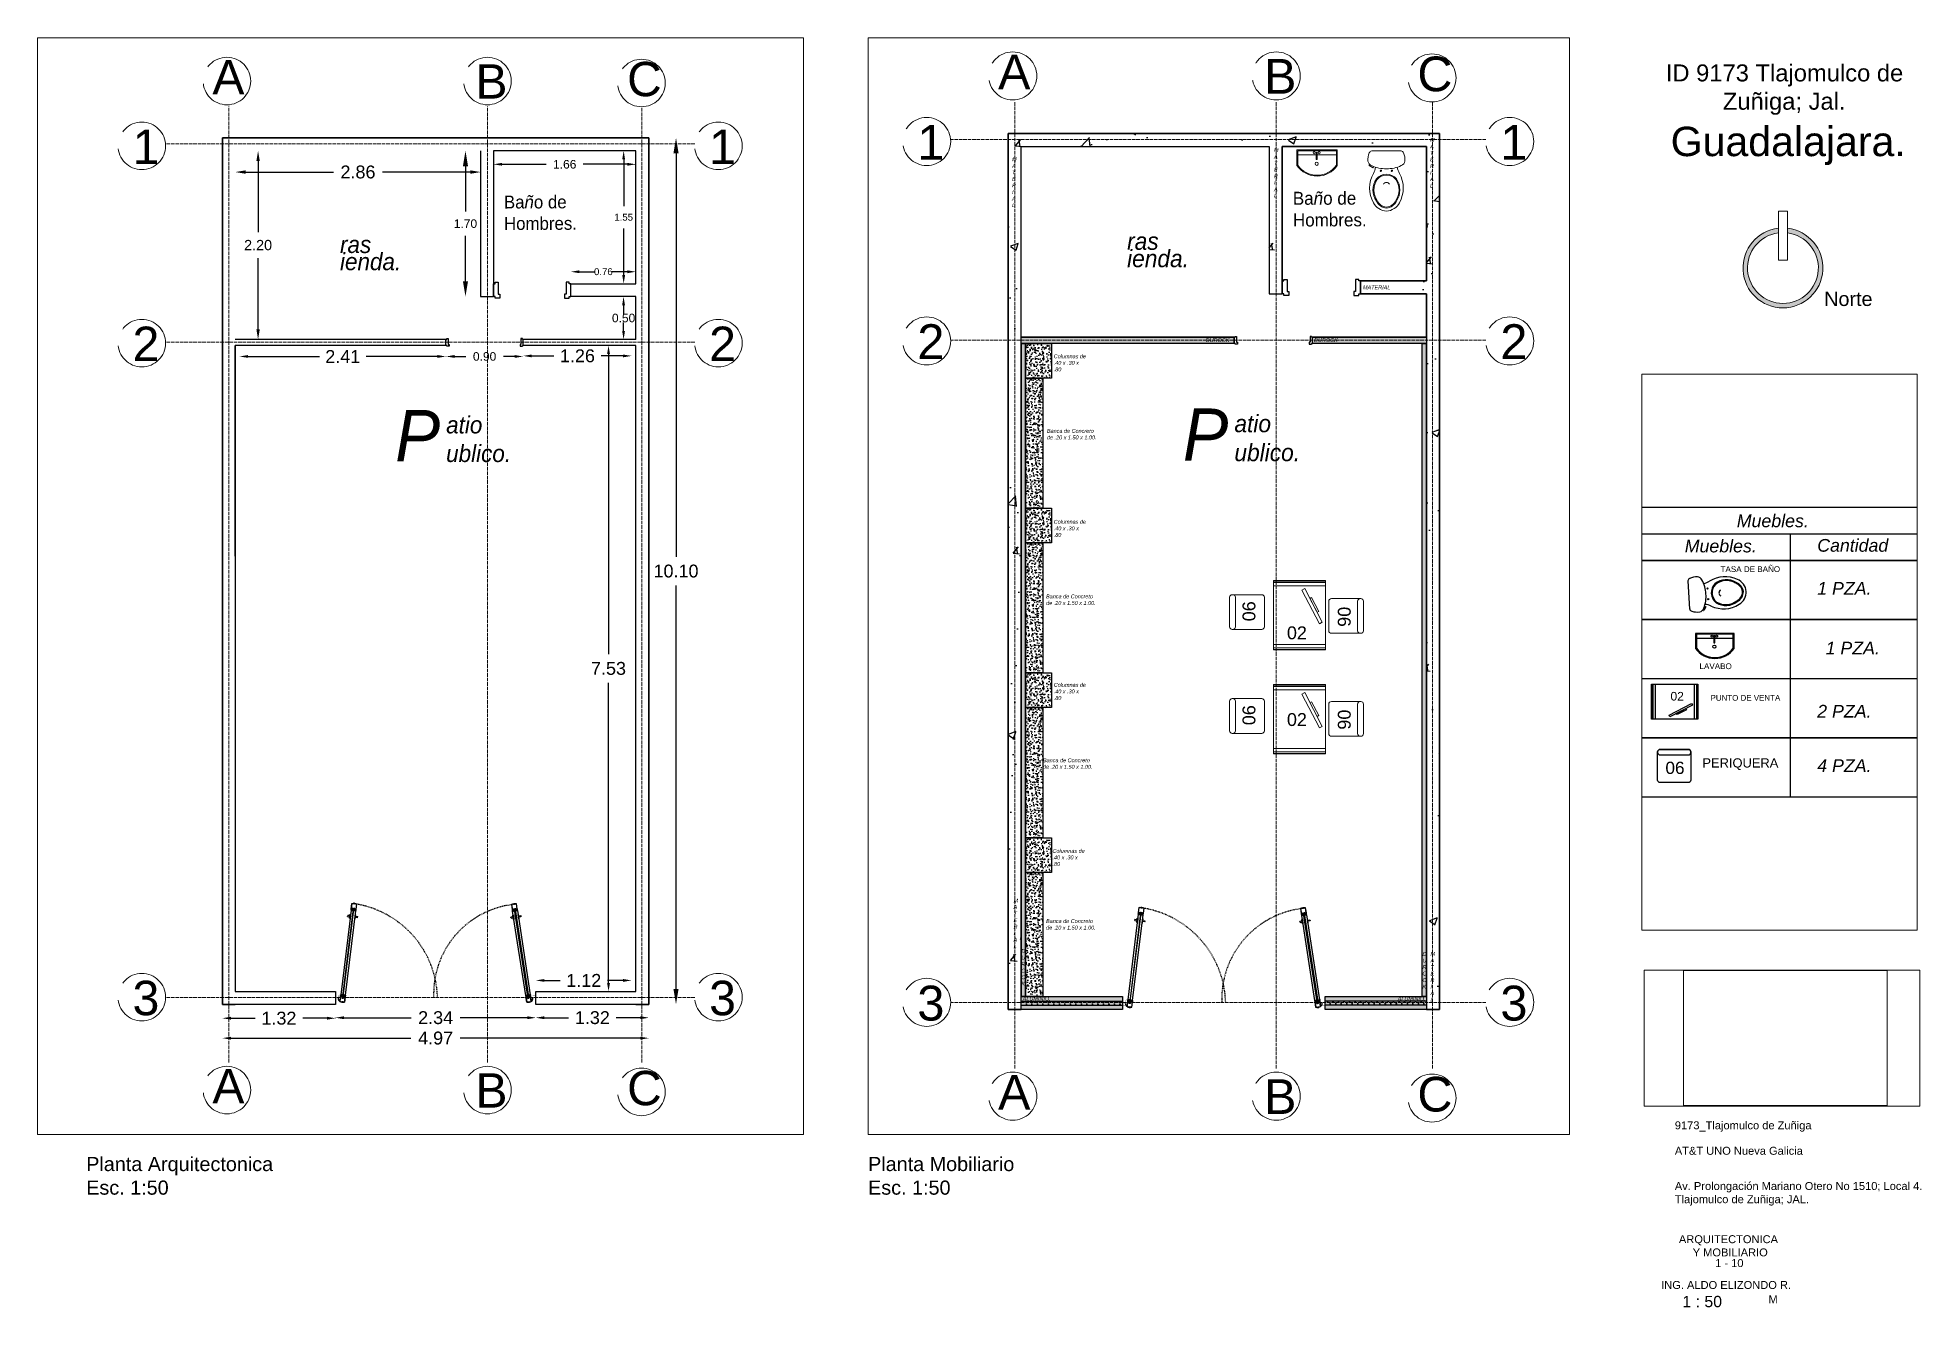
# Paper-space layout 'ARQ-01' of a CAD drawing. Header units: millimetres. Extents: x 82.4 to 165.5, y 72 to 128.1.
# The model-space entities are those that its viewports show. They can reach past a viewport. Long polylines and large blocks are cut down to what shows.
import ezdxf

# ---------------------------------------------------------------- set-up
doc = ezdxf.new("R2010")
doc.units = ezdxf.units.MM
doc.linetypes.add('ACAD_ISO02W100', pattern=[15, 12, -3])
doc.linetypes.add('X_PP NEW$0$HIDDEN2', pattern=[0.1875, 0.125, -0.0625])
for name, color, linetype, lineweight in [('COTAS', 161, 'ACAD_ISO02W100', 20), ('IMAGENES 3', 142, 'Continuous', 18), ('INFORMACION DE AREAS', 143, 'Continuous', 18), ('LAM-Solapa', 157, 'Continuous', 18), ('MUEBLES', 143, 'Continuous', 18), ('MURO DUROCK', 161, 'Continuous', 25)]:
    doc.layers.add(name, color=color, linetype=linetype, lineweight=lineweight)
for name, color, linetype in [('CUADRO IMFORMATIVO', 144, 'Continuous'), ('MEDIDAS.', 144, 'Continuous'), ('MUROS - ARQ.', 151, 'Continuous'), ('MUROS ACABADOS', 142, 'Continuous'), ('PUERTAS', 170, 'Continuous')]:
    doc.layers.add(name, color=color, linetype=linetype)
doc.styles.get("Standard").update_dxf_attribs({"font": 'arial.ttf'})
doc.dimstyles.get("Standard").update_dxf_attribs({"dimtxt": 0.15, "dimasz": 0.18, "dimexe": 0.18, "dimexo": 0.0625, "dimgap": 0.09, "dimtad": 0, "dimtih": 1, "dimtoh": 1, "dimzin": 0, "dimdsep": 46, "dimtxsty": 'Standard', "dimblk2": 'ARCHTICK', "dimcen": 0.09, "dimadec": 0, "dimazin": 0, "dimtfac": 1, "dimtofl": 0, "dimtmove": 0, "dimatfit": 3, "dimfxl": 1, "dimtolj": 1, "dimtzin": 0, "dimarcsym": 0})
picture_1 = doc.add_image_def('image53.png', size_in_pixel=(703, 467))

psp = doc.layouts.new('ARQ-01')

# ---------------------------------------------------------------- texts
at = {"layer": 'LAM-Solapa', "attachment_point": 1}
for s, width, heights, insert, char_height in [('\\pi1.7427;ID 9173 Tlajomulco de \\P\\pi4.2615;Zuñiga; Jal.', 13.82729, [3.054], (152.511, 126.886), 0.75), ('\\pi1.8495;Guadalajara.', 13.82729, [0], (152.618, 124.135), 1.2979), ('Norte', 22.68618, [0], (161.245, 116.846), 0.625), ('9173_Tlajomulco de Zuñiga', 23.37132, [0], (154.653, 80.225), 0.35), ('AT&T UNO Nueva Galicia', 23.37132, [0], (154.653, 79.1), 0.35), ('Planta Arquitectonica \\PEsc. 1:50', 22.68618, [0], (84.533, 78.654), 0.625), ('Planta Mobiliario\\PEsc. 1:50', 22.68618, [0], (119.044, 78.654), 0.625), ('Av. Prolongación Mariano Otero No 1510; Local 4.\\PTlajomulco de Zuñiga; JAL.', 23.37132, [4.461], (154.653, 77.545), 0.35), ('\\pi0.96775;ARQUITECTONICA\\P\\pi1.4406; Y MOBILIARIO', 6.30978, [1.862], (153.865, 75.197), 0.35), ('\\pi2.5681;1 - 10', 6.30978, [1.46], (153.865, 74.143), 0.35), ('ING. ALDO ELIZONDO R.', 12.25027, [0], (154.05, 73.176), 0.35), ('\\pi0.93798;1 : 50', 3.51409, [1.255], (154.05, 72.521), 0.5), ('M', 2.80981, [1.297], (158.788, 72.543), 0.35)]:
    psp.add_mtext_dynamic_manual_height_columns(s, width=width, gutter_width=12.5, heights=heights, dxfattribs=dict(at, insert=insert, char_height=char_height))

msp = doc.modelspace()

# ---------------------------------------------------------------- texts
at = {"layer": 'COTAS', "color": 164, "char_height": 0.4, "attachment_point": 1}
for s, insert in [('A', (10967.424, 3821.674)), ('B', (10970.49, 3821.623)), ('C', (10972.257, 3821.651)), ('A', (10967.424, 3809.912)), ('B', (10970.49, 3809.861)), ('C', (10972.257, 3809.889))]:
    msp.add_mtext_dynamic_manual_height_columns(s, width=0.04813, gutter_width=12.5, heights=[0], dxfattribs=dict(at, insert=insert))
at = {"layer": 'COTAS', "color": 164, "char_height": 0.402, "attachment_point": 1}
for s, insert in [('1', (10966.493, 3820.863)), ('1', (10973.213, 3820.863)), ('2', (10966.493, 3818.565)), ('2', (10973.213, 3818.565)), ('3', (10966.493, 3810.94)), ('3', (10973.213, 3810.94))]:
    msp.add_mtext(s, dxfattribs=dict(at, insert=insert))
at = {"layer": 'CUADRO IMFORMATIVO', "color": 7, "char_height": 0.15335, "attachment_point": 1}
for s, insert in [('{\\fArial|b0|i1|c0|p34;Muebles.}', (10984.72, 3821.631)), ('{\\fArial|b0|i1|c0|p34;Muebles.}', (10984.092, 3821.327)), ('{\\fArial|b0|i1|c0|p34;Cantidad}', (10985.691, 3821.335)), ('{\\fArial|b0|i1|c0|p34;1 PZA.}', (10985.691, 3820.816)), ('{\\fArial|b0|i1|c0|p34;1 PZA.}', (10985.792, 3820.095)), ('{\\fArial|b0|i1|c0|p34;2 PZA.}', (10985.691, 3819.333)), ('{\\fArial|b0|i1|c0|p34;4 PZA.}', (10985.691, 3818.676))]:
    msp.add_mtext_dynamic_manual_height_columns(s, width=3.703, gutter_width=12.5, heights=[0], dxfattribs=dict(at, insert=insert))
at = {"layer": 'CUADRO IMFORMATIVO', "color": 251, "attachment_point": 1}
for s, width, heights, insert, char_height in [('TASA DE BAÑO', 1.23188, [0.914], (10984.524, 3821.006), 0.06966), ('LAVABO', 1.23188, [0.914], (10984.27, 3819.834), 0.0697), ('\\pi0.18551;02', 0.51895, [0], (10983.734, 3819.489), 0.10402), ('PUNTO DE VENTA', 1.23188, [0], (10984.403, 3819.452), 0.06868), ('\\pi0.093817;06', 0.4, [0], (10983.765, 3818.647), 0.14832), ('PERIQUERA', 1.23188, [0], (10984.305, 3818.688), 0.1114)]:
    msp.add_mtext_dynamic_manual_height_columns(s, width=width, gutter_width=12.5, heights=heights, dxfattribs=dict(at, insert=insert, char_height=char_height))
at = {"layer": 'INFORMACION DE AREAS', "color": 170, "insert": (10970.821, 3820.092), "char_height": 0.15, "attachment_point": 1, "rotation": 0.15}
msp.add_mtext_dynamic_manual_height_columns('{\\f@Dotum|b0|i0|c0|p34;Ba\\f@Dotum|b0|i1|c0|p34;ñ\\f@Dotum|b0|i0|c0|p34;o de \\PHombres.}', width=1.23188, gutter_width=12.5, heights=[0], dxfattribs=at)
at = {"layer": 'INFORMACION DE AREAS', "color": 170, "insert": (10968.911, 3819.623), "char_height": 0.2, "attachment_point": 1, "line_spacing_factor": 0.3}
msp.add_mtext_dynamic_manual_height_columns('{\\f@Dotum|b0|i1|c0|p34;ras \\P\\Pienda.}', width=3.703, gutter_width=12.5, heights=[0], dxfattribs=at)
at = {"layer": 'INFORMACION DE AREAS', "color": 170, "attachment_point": 1}
for s, insert, char_height in [('{\\f@Dotum|b0|i1|c0|p34;\\C164;P}', (10969.554, 3817.594), 0.6), ('{\\f@Dotum|b0|i1|c0|p34;atio   \\Publico.}', (10970.148, 3817.52), 0.2)]:
    msp.add_mtext_dynamic_manual_height_columns(s, width=2.00814, gutter_width=12.5, heights=[0], dxfattribs=dict(at, insert=insert, char_height=char_height))
at = {"layer": 'MUEBLES', "char_height": 0.14832, "attachment_point": 1, "rotation": 90}
for insert in [(10970.241, 3815.047), (10970.241, 3813.849)]:
    msp.add_mtext_dynamic_manual_height_columns('\\pi0.093817;06', width=0.4, gutter_width=12.5, heights=[0], dxfattribs=dict(at, insert=insert))
at = {"layer": 'MUEBLES', "color": 143, "char_height": 0.14832, "attachment_point": 1, "rotation": 270}
for insert in [(10971.488, 3815.402), (10971.488, 3814.216)]:
    msp.add_mtext_dynamic_manual_height_columns('\\pi0.093817;06', width=0.4, gutter_width=12.5, heights=[0], dxfattribs=dict(at, insert=insert))
at = {"layer": 'MUEBLES', "color": 143, "char_height": 0.14832, "attachment_point": 1}
for insert in [(10970.599, 3815.082), (10970.599, 3814.082)]:
    msp.add_mtext_dynamic_manual_height_columns('\\pi0.154;02', width=0.51895, gutter_width=12.5, heights=[0], dxfattribs=dict(at, insert=insert))
at = {"layer": 'MUROS ACABADOS', "color": 160, "char_height": 0.04516, "attachment_point": 1}
for s, width, heights, insert in [('{\\fArial|b0|i1|c0|p34;M\\PA\\PT\\PE\\PR\\PI\\PA\\PL}', 0.09578, [0.611], (10970.604, 3820.595)), ('{\\fArial|b0|i1|c0|p34;M\\PA\\PT\\PE\\PR\\PI\\PA\\PL}', 0.09578, [0.611], (10972.403, 3820.713)), ('{\\fArial|b0|i1|c0|p34;M\\PA\\PT\\PE\\PR\\PI\\PA\\PL}', 0.09578, [0.611], (10967.585, 3820.488)), ('{\\fArial|b0|i1|c0|p34;MATERIAL}', 0.09578, [0.611], (10971.63, 3819.013)), ('{\\fArial|b0|i1|c0|p34;DUROCK}', 0.09578, [0.611], (10969.817, 3818.405)), ('{\\fArial|b0|i1|c0|p34;DUROCK}', 0.09578, [0.611], (10971.066, 3818.405)), ('{\\fArial|b0|i1|c0|p34;Columnas de .40 x .30 x .80}', 0.39467, [0.161], (10968.065, 3818.218)), ('\\pt0.18063;{\\fArial|b0|i1|c0|p34;Banca de Concreto de .20 x 1.50 x 1.00.}', 0.60089, [0.468], (10967.987, 3817.358)), ('{\\fArial|b0|i1|c0|p34;Columnas de .40 x .30 x .80}', 0.39467, [0.161], (10968.065, 3816.31)), ('\\pt0.18063;{\\fArial|b0|i1|c0|p34;Banca de Concreto de .20 x 1.50 x 1.00.}', 0.60089, [0.468], (10967.977, 3815.45)), ('{\\fArial|b0|i1|c0|p34;Columnas de .40 x .30 x .80}', 0.39467, [0.161], (10968.065, 3814.43)), ('\\pt0.18063;{\\fArial|b0|i1|c0|p34;Banca de Concreto de .20 x 1.50 x 1.00.}', 0.60089, [0.468], (10967.941, 3813.561)), ('{\\fArial|b0|i1|c0|p34;Columnas de .40 x .30 x .80}', 0.39467, [0.161], (10968.051, 3812.516)), ('{\\fArial|b0|i1|c0|p34;M\\PA\\PT\\PE\\PR\\PI\\PA\\PL}', 0.09578, [0.611], (10967.602, 3811.944)), ('\\pt0.18063;{\\fArial|b0|i1|c0|p34;Banca de Concreto de .20 x 1.50 x 1.00.}', 0.60089, [0.468], (10967.977, 3811.707)), ('{\\fArial|b0|i1|c0|p34;D\\PU\\PR\\PO\\PC\\PK}', 0.09578, [0.611], (10967.691, 3811.361)), ('{\\fArial|b0|i1|c0|p34;D\\PU\\PR\\PO\\PC\\PK}', 0.09578, [0.611], (10972.315, 3811.328)), ('{\\fArial|b0|i1|c0|p34;M\\PA\\PT\\PE\\PR\\PI\\PA\\PL}', 0.09578, [0.611], (10972.407, 3811.328)), ('{\\fArial|b0|i1|c0|p34;ALUMINIO.}', 3.703, [0], (10967.708, 3810.813)), ('{\\fArial|b0|i1|c0|p34;ALUMINIO.}', 3.703, [0], (10972.03, 3810.813))]:
    msp.add_mtext_dynamic_manual_height_columns(s, width=width, gutter_width=12.5, heights=heights, dxfattribs=dict(at, insert=insert))

# ---------------------------------------------------------------- blocks, each defined once
blk = doc.blocks.new('POS')
at = {"layer": 'MUEBLES'}
for points in [[(-0.4, 0), (0.4, 0), (0.4, -0.6), (-0.4, -0.6)], [(-0.098, -0.529), (0.29, -0.327), (0.307, -0.36), (-0.082, -0.561)], [(0.033, -0.502), (0.193, -0.419), (0.203, -0.439), (0.043, -0.522)]]:
    blk.add_lwpolyline(points, close=True, dxfattribs=at)
for points in [[(-0.394, 0), (-0.394, -0.6)], [(-0.377, 0), (-0.377, -0.6)], [(-0.338, 0), (-0.338, -0.6)], [(0.338, 0), (0.338, -0.6)], [(0.377, 0), (0.377, -0.6)], [(0.394, 0), (0.394, -0.6)]]:
    blk.add_lwpolyline(points, dxfattribs=at)
blk = doc.blocks.new('B-1')
at = {"layer": 'MUEBLES'}
for points in [[(0.2, 0.37), (0.2, 0.03, -0.414214), (0.17, 0), (-0.17, 0, -0.414214), (-0.2, 0.03), (-0.2, 0.37, -0.414214), (-0.17, 0.4), (0.17, 0.4, -0.414214)], [(0.2, 0.363), (0.2, 0.37, 0.414214), (0.17, 0.4), (-0.17, 0.4, 0.414214), (-0.2, 0.37), (-0.2, 0.363, 0.414214), (-0.17, 0.333), (0.17, 0.333, 0.414214)]]:
    blk.add_lwpolyline(points, format="xyb", close=True, dxfattribs=at)
blk = doc.blocks.new('A$C1C6E6BA8')
at = {"layer": 'MUEBLES'}
for p, q in [((-0.197, 0.158), (-0.171, 0.197)), ((-0.181, 0.146), (-0.197, 0.158)), ((-0.164, 0.199), (-0.155, 0.194)), ((0, -0.17), (0, 0.17))]:
    blk.add_line(p, q, dxfattribs=at)
for centre in [(-0.23, 0.064), (-0.23, -0.064)]:
    blk.add_circle(centre, 0.00759, dxfattribs=at)
for centre, radius, start, end in [((-0.518, -0.007), 0.177, 117.1835, 177.7549), ((-0.518, -0.015), 0.145, 115.373, 173.9018), ((-0.52, -0.012), 0.131, 114.3568, 174.6952), ((-0.43, -0.15), 0.344, 60.6361, 119.3639), ((-0.452, -0.069), 0.224, 55.2177, 124.7823), ((-0.452, -0.069), 0.214, 55.3973, 124.7823), ((-0.405, 0), 0.0401, 299.3212, 60.6788), ((-0.433, -0.004), 0.152, 1.6319, 47.3143), ((-0.433, -0.004), 0.162, 1.5313, 47.5648), ((-0.154, 0.352), 0.229, 241.8789, 261.3309), ((0.184, 0.004), 0.392, 154.7533, 180.5237), ((-0.167, 0.193), 0.00614, 62.6785, 140.4768), ((-0.106, 0.145), 0.0698, 101.236, 158.113), ((-0.104, 0.007), 0.207, 67.2467, 94.3174), ((-0.036, 0.163), 0.0367, 10.2241, 69.9146), ((-0.518, 0.007), 0.177, 182.2451, 242.8165), ((-0.518, 0.015), 0.145, 186.0982, 244.627), ((-0.52, 0.012), 0.131, 185.3048, 245.6432), ((-0.43, 0.15), 0.344, 240.6361, 299.3639), ((-0.452, 0.069), 0.224, 235.2177, 304.7823), ((-0.452, 0.069), 0.214, 235.2177, 304.6027), ((-0.433, 0.004), 0.152, 312.6857, 358.3681), ((-0.433, 0.004), 0.162, 312.4352, 358.4687), ((-0.154, -0.352), 0.229, 98.6691, 118.1211), ((0.184, -0.004), 0.392, 179.4763, 205.2467), ((-0.106, -0.145), 0.0698, 201.887, 258.764), ((-0.104, -0.007), 0.207, 265.6826, 292.7533), ((-0.036, -0.163), 0.0367, 290.0854, 349.7759)]:
    blk.add_arc(centre, radius, start, end, dxfattribs=at)
blk = doc.blocks.new('LAVAMANO')
at = {"layer": 'MUEBLES'}
for points in [[(-0.233, 0.181), (-0.233, 0), (0.233, 0), (0.233, 0.181)], [(-0.233, 0.058), (-0.233, 0), (0.233, 0), (0.233, 0.058)], [(-0.223, 0.178), (-0.223, 0.01), (0.223, 0.01), (0.223, 0.178)], [(0, 0.058), (-0.223, 0.058)], [(0.223, 0.058), (0.011, 0.058)]]:
    blk.add_lwpolyline(points, dxfattribs=at)
blk.add_lwpolyline([(0, 0.029), (0.011, 0.029), (0.011, 0.112), (0, 0.112)], close=True, dxfattribs=at)
for centre, radius in [((-0.023, 0.032), 0.0118), ((0.005, 0.16), 0.0186), ((0.034, 0.032), 0.0118)]:
    blk.add_circle(centre, radius, dxfattribs=at)
for radius, start, end in [(0.284, 34.915, 145.085), (0.274, 35.5663, 144.4337)]:
    blk.add_arc((0, 0.018), radius, start, end, dxfattribs=at)
blk = doc.blocks.new('*D117')
at = {"layer": 'Defpoints', "color": 0, "transparency": 16777216}
for p in [(10967.54, 3810.271), (10972.51, 3810.271), (10972.51, 3810.271)]:
    blk.add_point(p, dxfattribs=at)
at = {"layer": 'MEDIDAS.', "color": 0, "transparency": 16777216}
for p, q in [((10967.64, 3810.271), (10969.737, 3810.271)), ((10972.41, 3810.271), (10970.313, 3810.271))]:
    blk.add_line(p, q, dxfattribs=at)
for points in [[(10967.64, 3810.287), (10967.64, 3810.254), (10967.54, 3810.271)], [(10972.41, 3810.287), (10972.41, 3810.254), (10972.51, 3810.271)]]:
    blk.add_solid(points, dxfattribs=at)
at = {"layer": 'MEDIDAS.', "color": 0, "transparency": 16777216, "insert": (10970.025, 3810.271), "char_height": 0.15, "attachment_point": 5}
blk.add_mtext('\\A1;4.97', dxfattribs=at)
blk = doc.blocks.new('_ArchTick')
at = {"color": 0, "linetype": 'ByBlock', "const_width": 0.15}
blk.add_lwpolyline([(-0.5, -0.5), (0.5, 0.5)], dxfattribs=at)
blk = doc.blocks.new('*D118')
at = {"layer": 'Defpoints', "color": 0, "transparency": 16777216}
for p in [(10967.54, 3810.503), (10968.858, 3810.503), (10968.858, 3810.503)]:
    blk.add_point(p, dxfattribs=at)
at = {"layer": 'MEDIDAS.', "color": 0, "transparency": 16777216}
for p, q in [((10967.64, 3810.503), (10967.922, 3810.503)), ((10968.758, 3810.503), (10968.476, 3810.503))]:
    blk.add_line(p, q, dxfattribs=at)
for points in [[(10967.64, 3810.52), (10967.64, 3810.486), (10967.54, 3810.503)], [(10968.758, 3810.52), (10968.758, 3810.486), (10968.858, 3810.503)]]:
    blk.add_solid(points, dxfattribs=at)
at = {"layer": 'MEDIDAS.', "color": 0, "transparency": 16777216, "insert": (10968.199, 3810.503), "char_height": 0.15, "attachment_point": 5}
blk.add_mtext('\\A1;1.32', dxfattribs=at)
blk = doc.blocks.new('*D119')
at = {"layer": 'Defpoints', "color": 0, "transparency": 16777216}
for p in [(10971.193, 3810.509), (10972.51, 3810.509), (10972.51, 3810.509)]:
    blk.add_point(p, dxfattribs=at)
at = {"layer": 'MEDIDAS.', "color": 0, "transparency": 16777216}
for p, q in [((10971.293, 3810.509), (10971.575, 3810.509)), ((10972.41, 3810.509), (10972.129, 3810.509))]:
    blk.add_line(p, q, dxfattribs=at)
for points in [[(10971.293, 3810.526), (10971.293, 3810.492), (10971.193, 3810.509)], [(10972.41, 3810.526), (10972.41, 3810.492), (10972.51, 3810.509)]]:
    blk.add_solid(points, dxfattribs=at)
at = {"layer": 'MEDIDAS.', "color": 0, "transparency": 16777216, "insert": (10971.852, 3810.509), "char_height": 0.15, "attachment_point": 5}
blk.add_mtext('\\A1;1.32', dxfattribs=at)
blk = doc.blocks.new('*D120')
at = {"layer": 'Defpoints', "color": 0, "transparency": 16777216}
for p in [(10968.858, 3810.503), (10971.193, 3810.509), (10971.193, 3810.509)]:
    blk.add_point(p, dxfattribs=at)
at = {"layer": 'MEDIDAS.', "color": 0, "lineweight": -2, "transparency": 16777216}
blk.add_line((10968.858, 3810.503), (10968.858, 3810.509), dxfattribs=at)
at = {"layer": 'MEDIDAS.', "color": 0, "transparency": 16777216}
for p, q in [((10968.958, 3810.509), (10969.74, 3810.509)), ((10971.093, 3810.509), (10970.311, 3810.509))]:
    blk.add_line(p, q, dxfattribs=at)
for points in [[(10968.958, 3810.526), (10968.958, 3810.492), (10968.858, 3810.509)], [(10971.093, 3810.526), (10971.093, 3810.492), (10971.193, 3810.509)]]:
    blk.add_solid(points, dxfattribs=at)
at = {"layer": 'MEDIDAS.', "color": 0, "transparency": 16777216, "insert": (10970.025, 3810.509), "char_height": 0.15, "attachment_point": 5}
blk.add_mtext('\\A1;2.34', dxfattribs=at)
blk = doc.blocks.new('*D121')
at = {"layer": 'Defpoints', "color": 0, "transparency": 16777216}
for p in [(10972.04, 3818.345), (10972.04, 3818.345), (10972.04, 3810.815)]:
    blk.add_point(p, dxfattribs=at)
at = {"layer": 'MEDIDAS.', "color": 0, "lineweight": -2, "transparency": 16777216}
for p, q in [((10972.04, 3818.245), (10972.04, 3814.747)), ((10972.04, 3810.915), (10972.04, 3814.414))]:
    blk.add_line(p, q, dxfattribs=at)
at = {"layer": 'MEDIDAS.', "color": 0, "transparency": 16777216}
for points in [[(10972.024, 3818.245), (10972.057, 3818.245), (10972.04, 3818.345)], [(10972.024, 3810.915), (10972.057, 3810.915), (10972.04, 3810.815)]]:
    blk.add_solid(points, dxfattribs=at)
at = {"layer": 'MEDIDAS.', "color": 0, "transparency": 16777216, "insert": (10972.04, 3814.58), "char_height": 0.15, "attachment_point": 5}
blk.add_mtext('\\A1;7.53', dxfattribs=at)
blk = doc.blocks.new('*D122')
at = {"layer": 'Defpoints', "color": 0, "transparency": 16777216}
for p in [(10971.193, 3810.944), (10971.193, 3810.944), (10972.31, 3810.944)]:
    blk.add_point(p, dxfattribs=at)
at = {"layer": 'MEDIDAS.', "color": 0, "lineweight": -2, "transparency": 16777216}
for p, q in [((10971.293, 3810.944), (10971.475, 3810.944)), ((10972.21, 3810.944), (10972.029, 3810.944))]:
    blk.add_line(p, q, dxfattribs=at)
at = {"layer": 'MEDIDAS.', "color": 0, "transparency": 16777216}
for points in [[(10971.293, 3810.96), (10971.293, 3810.927), (10971.193, 3810.944)], [(10972.21, 3810.96), (10972.21, 3810.927), (10972.31, 3810.944)]]:
    blk.add_solid(points, dxfattribs=at)
at = {"layer": 'MEDIDAS.', "color": 0, "transparency": 16777216, "insert": (10971.752, 3810.944), "char_height": 0.15, "attachment_point": 5}
blk.add_mtext('\\A1;1.12', dxfattribs=at)
blk = doc.blocks.new('*D123')
at = {"layer": 'Defpoints', "color": 0, "transparency": 16777216}
for p in [(10971.046, 3818.224), (10971.046, 3818.224), (10972.31, 3818.224)]:
    blk.add_point(p, dxfattribs=at)
at = {"layer": 'MEDIDAS.', "color": 0, "lineweight": -2, "transparency": 16777216}
for p, q in [((10971.146, 3818.224), (10971.401, 3818.224)), ((10972.21, 3818.224), (10971.956, 3818.224))]:
    blk.add_line(p, q, dxfattribs=at)
at = {"layer": 'MEDIDAS.', "color": 0, "transparency": 16777216}
for points in [[(10971.146, 3818.24), (10971.146, 3818.207), (10971.046, 3818.224)], [(10972.21, 3818.24), (10972.21, 3818.207), (10972.31, 3818.224)]]:
    blk.add_solid(points, dxfattribs=at)
at = {"layer": 'MEDIDAS.', "color": 0, "transparency": 16777216, "insert": (10971.678, 3818.224), "char_height": 0.15, "attachment_point": 5}
blk.add_mtext('\\A1;1.26', dxfattribs=at)
blk = doc.blocks.new('*D124')
at = {"layer": 'Defpoints', "color": 0, "transparency": 16777216}
for p in [(10970.146, 3818.217), (10970.146, 3818.217), (10971.046, 3818.217)]:
    blk.add_point(p, dxfattribs=at)
at = {"layer": 'MEDIDAS.', "color": 0, "lineweight": -2, "transparency": 16777216}
for p, q in [((10970.246, 3818.217), (10970.377, 3818.217)), ((10970.946, 3818.217), (10970.816, 3818.217))]:
    blk.add_line(p, q, dxfattribs=at)
at = {"layer": 'MEDIDAS.', "color": 0, "transparency": 16777216}
for points in [[(10970.246, 3818.234), (10970.246, 3818.201), (10970.146, 3818.217)], [(10970.946, 3818.234), (10970.946, 3818.201), (10971.046, 3818.217)]]:
    blk.add_solid(points, dxfattribs=at)
at = {"layer": 'MEDIDAS.', "color": 0, "transparency": 16777216, "insert": (10970.596, 3818.217), "char_height": 0.1, "attachment_point": 5}
blk.add_mtext('\\A1;0.90', dxfattribs=at)
blk = doc.blocks.new('*D125')
at = {"layer": 'Defpoints', "color": 0, "transparency": 16777216}
for p in [(10967.74, 3818.217), (10970.146, 3818.217), (10970.146, 3818.217)]:
    blk.add_point(p, dxfattribs=at)
at = {"layer": 'MEDIDAS.', "color": 0, "lineweight": -2, "transparency": 16777216}
for p, q in [((10967.84, 3818.217), (10968.672, 3818.217)), ((10970.046, 3818.217), (10969.215, 3818.217))]:
    blk.add_line(p, q, dxfattribs=at)
at = {"layer": 'MEDIDAS.', "color": 0, "transparency": 16777216}
for points in [[(10967.84, 3818.234), (10967.84, 3818.201), (10967.74, 3818.217)], [(10970.046, 3818.234), (10970.046, 3818.201), (10970.146, 3818.217)]]:
    blk.add_solid(points, dxfattribs=at)
at = {"layer": 'MEDIDAS.', "color": 0, "transparency": 16777216, "insert": (10968.943, 3818.217), "char_height": 0.15, "attachment_point": 5}
blk.add_mtext('\\A1;2.41', dxfattribs=at)
blk = doc.blocks.new('*D126')
at = {"layer": 'Defpoints', "color": 0, "transparency": 16777216}
for p in [(10972.216, 3818.915), (10972.216, 3818.915), (10972.216, 3818.415)]:
    blk.add_point(p, dxfattribs=at)
at = {"layer": 'MEDIDAS.', "color": 0, "lineweight": -2, "transparency": 16777216}
for p, q in [((10972.216, 3818.815), (10972.216, 3818.717)), ((10972.216, 3818.515), (10972.216, 3818.613))]:
    blk.add_line(p, q, dxfattribs=at)
at = {"layer": 'MEDIDAS.', "color": 0, "transparency": 16777216}
for points in [[(10972.199, 3818.815), (10972.232, 3818.815), (10972.216, 3818.915)], [(10972.199, 3818.515), (10972.232, 3818.515), (10972.216, 3818.415)]]:
    blk.add_solid(points, dxfattribs=at)
at = {"layer": 'MEDIDAS.', "color": 0, "transparency": 16777216, "insert": (10972.216, 3818.665), "char_height": 0.1, "attachment_point": 5}
blk.add_mtext('\\A1;0.50', dxfattribs=at)
blk = doc.blocks.new('*D127')
at = {"layer": 'Defpoints', "color": 0, "transparency": 16777216}
for p in [(10971.6, 3819.205), (10971.6, 3819.205), (10972.36, 3819.205)]:
    blk.add_point(p, dxfattribs=at)
at = {"layer": 'MEDIDAS.', "color": 0, "lineweight": -2, "transparency": 16777216}
for p, q in [((10971.7, 3819.205), (10971.876, 3819.205)), ((10972.26, 3819.205), (10972.084, 3819.205))]:
    blk.add_line(p, q, dxfattribs=at)
at = {"layer": 'MEDIDAS.', "color": 0, "transparency": 16777216}
for points in [[(10971.7, 3819.221), (10971.7, 3819.188), (10971.6, 3819.205)], [(10972.26, 3819.221), (10972.26, 3819.188), (10972.36, 3819.205)]]:
    blk.add_solid(points, dxfattribs=at)
at = {"layer": 'MEDIDAS.', "color": 0, "transparency": 16777216, "insert": (10971.98, 3819.205), "char_height": 0.08, "attachment_point": 5}
blk.add_mtext('\\A1;0.76', dxfattribs=at)
blk = doc.blocks.new('*D128')
at = {"layer": 'Defpoints', "color": 0, "transparency": 16777216}
for p in [(10972.217, 3820.615), (10972.217, 3819.065), (10972.217, 3819.065)]:
    blk.add_point(p, dxfattribs=at)
at = {"layer": 'MEDIDAS.', "color": 0, "lineweight": -2, "transparency": 16777216}
for p, q in [((10972.217, 3820.515), (10972.217, 3819.971)), ((10972.217, 3819.165), (10972.217, 3819.709))]:
    blk.add_line(p, q, dxfattribs=at)
at = {"layer": 'MEDIDAS.', "color": 0, "transparency": 16777216}
for points in [[(10972.2, 3820.515), (10972.233, 3820.515), (10972.217, 3820.615)], [(10972.2, 3819.165), (10972.233, 3819.165), (10972.217, 3819.065)]]:
    blk.add_solid(points, dxfattribs=at)
at = {"layer": 'MEDIDAS.', "color": 0, "transparency": 16777216, "insert": (10972.217, 3819.84), "char_height": 0.08, "attachment_point": 5}
blk.add_mtext('\\A1;1.55', dxfattribs=at)
blk = doc.blocks.new('*D129')
at = {"layer": 'Defpoints', "color": 0, "transparency": 16777216}
for p in [(10970.7, 3820.457), (10970.7, 3820.457), (10972.36, 3820.457)]:
    blk.add_point(p, dxfattribs=at)
at = {"layer": 'MEDIDAS.', "color": 0, "lineweight": -2, "transparency": 16777216}
for p, q in [((10970.8, 3820.457), (10971.315, 3820.457)), ((10972.26, 3820.457), (10971.745, 3820.457))]:
    blk.add_line(p, q, dxfattribs=at)
at = {"layer": 'MEDIDAS.', "color": 0, "transparency": 16777216}
for points in [[(10970.8, 3820.474), (10970.8, 3820.441), (10970.7, 3820.457)], [(10972.26, 3820.474), (10972.26, 3820.441), (10972.36, 3820.457)]]:
    blk.add_solid(points, dxfattribs=at)
at = {"layer": 'MEDIDAS.', "color": 0, "transparency": 16777216, "insert": (10971.53, 3820.457), "char_height": 0.1, "attachment_point": 5}
blk.add_mtext('\\A1;1.66', dxfattribs=at)
blk = doc.blocks.new('*D130')
at = {"layer": 'Defpoints', "color": 0, "transparency": 16777216}
for p in [(10970.373, 3820.615), (10970.373, 3818.915), (10970.373, 3818.915)]:
    blk.add_point(p, dxfattribs=at)
at = {"layer": 'MEDIDAS.', "color": 0, "lineweight": -2, "transparency": 16777216}
for p, q in [((10970.373, 3820.435), (10970.373, 3819.906)), ((10970.373, 3819.095), (10970.373, 3819.624))]:
    blk.add_line(p, q, dxfattribs=at)
at = {"layer": 'MEDIDAS.', "color": 0, "transparency": 16777216}
for points in [[(10970.343, 3820.435), (10970.403, 3820.435), (10970.373, 3820.615)], [(10970.343, 3819.095), (10970.403, 3819.095), (10970.373, 3818.915)]]:
    blk.add_solid(points, dxfattribs=at)
at = {"layer": 'MEDIDAS.', "color": 0, "transparency": 16777216, "insert": (10970.373, 3819.765), "char_height": 0.1, "attachment_point": 5}
blk.add_mtext('\\A1;1.70', dxfattribs=at)
blk = doc.blocks.new('*D131')
at = {"layer": 'Defpoints', "color": 0, "transparency": 16777216}
for p in [(10967.69, 3820.367), (10970.55, 3820.367), (10970.55, 3820.367)]:
    blk.add_point(p, dxfattribs=at)
at = {"layer": 'MEDIDAS.', "color": 0, "lineweight": -2, "transparency": 16777216}
for p, q in [((10967.81, 3820.367), (10968.834, 3820.367)), ((10970.43, 3820.367), (10969.406, 3820.367))]:
    blk.add_line(p, q, dxfattribs=at)
at = {"layer": 'MEDIDAS.', "color": 0, "transparency": 16777216}
for points in [[(10967.81, 3820.387), (10967.81, 3820.347), (10967.69, 3820.367)], [(10970.43, 3820.387), (10970.43, 3820.347), (10970.55, 3820.367)]]:
    blk.add_solid(points, dxfattribs=at)
at = {"layer": 'MEDIDAS.', "color": 0, "transparency": 16777216, "insert": (10969.12, 3820.367), "char_height": 0.15, "attachment_point": 5}
blk.add_mtext('\\A1;2.86', dxfattribs=at)
blk = doc.blocks.new('*D132')
at = {"layer": 'Defpoints', "color": 0, "transparency": 16777216}
for p in [(10967.956, 3820.615), (10967.956, 3818.415), (10967.956, 3818.415)]:
    blk.add_point(p, dxfattribs=at)
at = {"layer": 'MEDIDAS.', "color": 0, "lineweight": -2, "transparency": 16777216}
for p, q in [((10967.956, 3820.495), (10967.956, 3819.667)), ((10967.956, 3818.535), (10967.956, 3819.364))]:
    blk.add_line(p, q, dxfattribs=at)
at = {"layer": 'MEDIDAS.', "color": 0, "transparency": 16777216}
for points in [[(10967.936, 3820.495), (10967.976, 3820.495), (10967.956, 3820.615)], [(10967.936, 3818.535), (10967.976, 3818.535), (10967.956, 3818.415)]]:
    blk.add_solid(points, dxfattribs=at)
at = {"layer": 'MEDIDAS.', "color": 0, "transparency": 16777216, "insert": (10967.956, 3819.515), "char_height": 0.12, "attachment_point": 5}
blk.add_mtext('\\A1;2.20', dxfattribs=at)
blk = doc.blocks.new('*D133')
at = {"layer": 'Defpoints', "color": 0, "transparency": 16777216}
for p in [(10972.827, 3820.765), (10972.827, 3810.665), (10972.827, 3810.665)]:
    blk.add_point(p, dxfattribs=at)
at = {"layer": 'MEDIDAS.', "color": 0, "lineweight": -2, "transparency": 16777216}
for p, q in [((10972.827, 3820.585), (10972.827, 3815.882)), ((10972.827, 3810.845), (10972.827, 3815.549))]:
    blk.add_line(p, q, dxfattribs=at)
at = {"layer": 'MEDIDAS.', "color": 0, "transparency": 16777216}
for points in [[(10972.797, 3820.585), (10972.857, 3820.585), (10972.827, 3820.765)], [(10972.797, 3810.845), (10972.857, 3810.845), (10972.827, 3810.665)]]:
    blk.add_solid(points, dxfattribs=at)
at = {"layer": 'MEDIDAS.', "color": 0, "transparency": 16777216, "insert": (10972.827, 3815.715), "char_height": 0.15, "attachment_point": 5}
blk.add_mtext('\\A1;10.10', dxfattribs=at)

# ---------------------------------------------------------------- dimensions: what is measured, and where the dimension line sits
at = {"layer": 'MEDIDAS.'}
for base, p1, p2, override, picture, middle in [((10972.827, 3810.665), (10972.827, 3820.765), (10972.827, 3810.665), {"dimexe": 0, "dimexo": 0}, '*D133', (10972.827, 3815.715)), ((10970.373, 3818.915), (10970.373, 3820.615), (10970.373, 3818.915), {"dimtxt": 0.1, "dimexe": 0, "dimexo": 0}, '*D130', (10970.373, 3819.765)), ((10972.217, 3819.065), (10972.217, 3820.615), (10972.217, 3819.065), {"dimtxt": 0.08, "dimasz": 0.1, "dimexe": 0, "dimexo": 0}, '*D128', (10972.217, 3819.84)), ((10972.216, 3818.915), (10972.216, 3818.415), (10972.216, 3818.915), {"dimtxt": 0.1, "dimasz": 0.1, "dimexe": 0, "dimexo": 0, "dimgap": 0.0009}, '*D126', (10972.216, 3818.665))]:
    dim = msp.add_linear_dim(base=base, p1=p1, p2=p2, angle=90, dimstyle='Standard', override=override, dxfattribs=at)
    dim.commit()
    dim.dimension.update_dxf_attribs({"geometry": picture, "text_midpoint": middle, "dimtype": 160})
for base, p1, p2, override, picture, middle in [((10967.956, 3818.415), (10967.956, 3820.615), (10967.956, 3818.415), {"dimtxt": 0.12, "dimasz": 0.12, "dimexe": 0, "dimexo": 0}, '*D132', (10967.956, 3819.515)), ((10972.04, 3818.345), (10972.04, 3810.815), (10972.04, 3818.345), {"dimasz": 0.1, "dimexe": 0, "dimexo": 0}, '*D121', (10972.04, 3814.58))]:
    dim = msp.add_linear_dim(base=base, p1=p1, p2=p2, angle=90, dimstyle='Standard', override=override, dxfattribs=at)
    dim.commit()
    dim.dimension.update_dxf_attribs({"geometry": picture, "text_midpoint": middle})
for base, p1, p2, override, picture, middle in [((10970.7, 3820.457), (10972.36, 3820.457), (10970.7, 3820.457), {"dimtxt": 0.1, "dimasz": 0.1, "dimexe": 0, "dimexo": 0}, '*D129', (10971.53, 3820.457)), ((10971.6, 3819.205), (10972.36, 3819.205), (10971.6, 3819.205), {"dimtxt": 0.08, "dimasz": 0.1, "dimexe": 0, "dimexo": 0, "dimgap": 0}, '*D127', (10971.98, 3819.205)), ((10972.51, 3810.271), (10967.54, 3810.271), (10972.51, 3810.271), {"dimasz": 0.1, "dimexe": 0, "dimexo": 0, "dimlwd": 65535}, '*D117', (10970.025, 3810.271))]:
    dim = msp.add_linear_dim(base=base, p1=p1, p2=p2, dimstyle='Standard', override=override, dxfattribs=at)
    dim.commit()
    dim.dimension.update_dxf_attribs({"geometry": picture, "text_midpoint": middle, "dimtype": 160})
for base, p1, p2, override, picture, middle in [((10970.55, 3820.367), (10967.69, 3820.367), (10970.55, 3820.367), {"dimasz": 0.12, "dimexe": 0, "dimexo": 0}, '*D131', (10969.12, 3820.367)), ((10970.146, 3818.217), (10967.74, 3818.217), (10970.146, 3818.217), {"dimasz": 0.1, "dimexe": 0, "dimexo": 0}, '*D125', (10968.943, 3818.217)), ((10970.146, 3818.217), (10971.046, 3818.217), (10970.146, 3818.217), {"dimtxt": 0.1, "dimasz": 0.1, "dimexe": 0, "dimexo": 0}, '*D124', (10970.596, 3818.217)), ((10971.046, 3818.224), (10972.31, 3818.224), (10971.046, 3818.224), {"dimasz": 0.1, "dimexe": 0, "dimexo": 0}, '*D123', (10971.678, 3818.224)), ((10971.193, 3810.944), (10972.31, 3810.944), (10971.193, 3810.944), {"dimasz": 0.1, "dimexe": 0, "dimexo": 0}, '*D122', (10971.752, 3810.944)), ((10968.858, 3810.503), (10967.54, 3810.503), (10968.858, 3810.503), {"dimasz": 0.1, "dimexe": 0, "dimexo": 0, "dimlwd": 65535}, '*D118', (10968.199, 3810.503)), ((10971.192804224, 3810.508960501), (10968.857804224, 3810.503002099), (10971.192804224, 3810.508960501), {"dimasz": 0.1, "dimexe": 0, "dimexo": 0, "dimlwd": 65535}, '*D120', (10970.025304224, 3810.508960501)), ((10972.51, 3810.509), (10971.193, 3810.509), (10972.51, 3810.509), {"dimasz": 0.1, "dimexe": 0, "dimexo": 0, "dimlwd": 65535}, '*D119', (10971.852, 3810.509))]:
    dim = msp.add_linear_dim(base=base, p1=p1, p2=p2, dimstyle='Standard', override=override, dxfattribs=at)
    dim.commit()
    dim.dimension.update_dxf_attribs({"geometry": picture, "text_midpoint": middle})

# ---------------------------------------------------------------- hatches: boundary and pattern name
at = {"layer": 'MURO DUROCK', "true_color": 0x0a85ff}
h = msp.add_hatch(color=150, dxfattribs=at)
h.dxf.hatch_style = 1
h.paths.add_polyline_path([(10967.69, 3818.415), (10970.146, 3818.415), (10970.146, 3818.345), (10967.69, 3818.345)])
h = msp.add_hatch(color=150, dxfattribs=at)
h.dxf.hatch_style = 1
h.paths.add_polyline_path([(10967.74, 3818.345), (10967.74, 3810.815), (10967.69, 3810.815), (10967.69, 3818.345)])
h = msp.add_hatch(color=150, dxfattribs=at)
h.dxf.hatch_style = 1
h.paths.add_polyline_path([(10971.046, 3818.415), (10972.36, 3818.415), (10972.36, 3818.345), (10971.046, 3818.345)])
h = msp.add_hatch(color=150, dxfattribs=at)
h.dxf.hatch_style = 1
h.paths.add_polyline_path([(10972.36, 3818.345), (10972.36, 3810.815), (10972.31, 3810.815), (10972.31, 3818.345)])
at = {"layer": 'MUROS ACABADOS'}
h = msp.add_hatch(dxfattribs=at)
h.set_pattern_fill('AR-CONC', color=250, scale=0.005)
h.paths.add_polyline_path([(10972.36, 3810.665), (10972.51, 3810.665), (10972.51, 3820.765), (10967.54, 3820.765), (10967.54, 3810.665), (10967.69, 3810.665), (10967.69, 3820.615), (10970.55, 3820.615), (10970.55, 3818.915), (10970.7, 3818.915), (10970.7, 3820.615), (10972.36, 3820.615), (10972.36, 3819.065), (10971.6, 3819.065), (10971.6, 3818.915), (10972.36, 3818.915)])
h = msp.add_hatch(color=253, dxfattribs=at)
h.dxf.hatch_style = 1
h.paths.add_polyline_path([(10970.977, 3815.581), (10973.307, 3815.581)], flags=0)
edge = h.paths.add_edge_path(flags=17)
edge.add_line((10970.977, 3815.581), (10973.307, 3815.581))
edge.add_line((10970.977, 3815.581), (10970.977, 3813.005))
edge.add_line((10970.977, 3813.005), (10973.307, 3813.005))
edge.add_line((10973.307, 3813.005), (10973.307, 3814.305))
edge.add_line((10973.307, 3814.305), (10973.387, 3814.305))
edge.add_line((10973.387, 3814.305), (10973.387, 3814.275))
edge.add_line((10973.387, 3814.275), (10973.407, 3814.275))
edge.add_line((10973.407, 3814.275), (10973.407, 3812.905))
edge.add_line((10973.407, 3812.905), (10970.977, 3812.905))
edge.add_line((10970.977, 3812.905), (10970.977, 3812.851))
edge.add_line((10970.977, 3812.851), (10970.977, 3812.751))
edge.add_line((10970.977, 3812.751), (10970.737, 3812.751))
edge.add_line((10970.737, 3812.751), (10970.737, 3802.651))
edge.add_line((10970.737, 3802.651), (10971.247, 3802.651))
edge.add_line((10971.247, 3802.651), (10971.247, 3802.551))
edge.add_line((10971.247, 3802.551), (10970.637, 3802.551))
edge.add_line((10970.637, 3802.551), (10970.637, 3812.851))
edge.add_line((10970.637, 3812.851), (10970.877, 3812.851))
edge.add_line((10970.877, 3812.851), (10970.877, 3815.581))
edge.add_line((10970.877, 3815.581), (10968.507, 3815.581))
edge.add_line((10968.507, 3815.581), (10968.507, 3814.981))
edge.add_line((10968.507, 3814.981), (10967.337, 3814.981))
edge.add_line((10967.337, 3814.981), (10967.337, 3818.621))
edge.add_line((10967.337, 3818.621), (10967.737, 3818.621))
edge.add_line((10967.737, 3818.621), (10967.737, 3818.521))
edge.add_line((10967.737, 3818.521), (10967.437, 3818.521))
edge.add_line((10967.437, 3818.521), (10967.437, 3815.681))
edge.add_line((10967.437, 3815.681), (10967.457, 3815.681))
edge.add_line((10967.457, 3815.681), (10967.457, 3815.081))
edge.add_line((10967.457, 3815.081), (10968.407, 3815.081))
edge.add_line((10968.407, 3815.081), (10968.407, 3815.681))
edge.add_line((10968.407, 3815.681), (10973.407, 3815.681))
edge.add_line((10973.407, 3815.681), (10973.407, 3816.281))
edge.add_line((10973.407, 3816.281), (10974.607, 3816.281))
edge.add_line((10974.607, 3816.281), (10974.607, 3815.681))
edge.add_line((10974.607, 3815.681), (10977.127, 3815.681))
edge.add_line((10977.127, 3815.681), (10977.127, 3815.096))
edge.add_line((10977.127, 3815.096), (10977.042, 3815.096))
edge.add_line((10977.042, 3815.096), (10977.042, 3815.131))
edge.add_line((10977.042, 3815.131), (10977.027, 3815.131))
edge.add_line((10977.027, 3815.131), (10977.027, 3815.581))
edge.add_line((10977.027, 3815.581), (10974.507, 3815.581))
edge.add_line((10974.507, 3815.581), (10974.507, 3816.181))
edge.add_line((10974.507, 3816.181), (10973.507, 3816.181))
edge.add_line((10973.507, 3816.181), (10973.507, 3815.031))
edge.add_line((10973.507, 3815.031), (10973.407, 3815.031))
edge.add_line((10973.407, 3815.031), (10973.387, 3815.031))
edge.add_line((10973.387, 3815.031), (10973.387, 3815.001))
edge.add_line((10973.387, 3815.001), (10973.307, 3815.001))
edge.add_line((10973.307, 3815.001), (10973.307, 3815.031))
edge.add_line((10973.307, 3815.031), (10973.307, 3815.581))
edge = h.paths.add_edge_path()
edge.add_line((10971.247, 3802.551), (10971.347, 3802.551))
edge.add_line((10971.247, 3801.471), (10971.247, 3802.551))
edge.add_line((10971.247, 3801.471), (10970.647, 3801.471))
edge.add_line((10970.647, 3801.471), (10970.647, 3798.491))
edge.add_line((10970.647, 3798.491), (10971.381, 3798.491))
edge.add_line((10971.381, 3798.491), (10971.063, 3796.039))
edge.add_line((10971.063, 3796.039), (10973.377, 3796.039))
edge.add_line((10973.377, 3796.039), (10973.377, 3796.939))
edge.add_line((10973.377, 3796.939), (10973.277, 3796.939))
edge.add_line((10973.277, 3796.939), (10973.277, 3796.139))
edge.add_line((10973.277, 3796.139), (10971.177, 3796.139))
edge.add_line((10971.177, 3796.139), (10971.494, 3798.631))
edge.add_line((10971.494, 3798.631), (10971.394, 3798.631))
edge.add_line((10971.394, 3798.631), (10971.394, 3798.591))
edge.add_line((10971.394, 3798.591), (10970.747, 3798.591))
edge.add_line((10970.747, 3798.591), (10970.747, 3801.371))
edge.add_line((10970.747, 3801.371), (10971.347, 3801.371))
edge.add_line((10971.347, 3801.371), (10971.347, 3802.551))
edge = h.paths.add_edge_path(flags=17)
edge.add_line((10973.307, 3815.581), (10970.977, 3815.581))
edge.add_line((10973.307, 3815.031), (10973.307, 3815.581))
edge.add_line((10973.307, 3815.001), (10973.307, 3815.031))
edge.add_line((10973.387, 3815.001), (10973.307, 3815.001))
edge.add_line((10973.387, 3815.031), (10973.387, 3815.001))
edge.add_line((10973.407, 3815.031), (10973.387, 3815.031))
edge.add_line((10973.507, 3815.031), (10973.407, 3815.031))
edge.add_line((10973.507, 3816.181), (10973.507, 3815.031))
edge.add_line((10974.507, 3816.181), (10973.507, 3816.181))
edge.add_line((10974.507, 3815.581), (10974.507, 3816.181))
edge.add_line((10977.027, 3815.581), (10974.507, 3815.581))
edge.add_line((10977.027, 3815.131), (10977.027, 3815.581))
edge.add_line((10977.042, 3815.131), (10977.027, 3815.131))
edge.add_line((10977.042, 3815.096), (10977.042, 3815.131))
edge.add_line((10977.127, 3815.096), (10977.042, 3815.096))
edge.add_line((10977.127, 3815.681), (10977.127, 3815.096))
edge.add_line((10974.607, 3815.681), (10977.127, 3815.681))
edge.add_line((10974.607, 3816.281), (10974.607, 3815.681))
edge.add_line((10973.407, 3816.281), (10974.607, 3816.281))
edge.add_line((10973.407, 3815.681), (10973.407, 3816.281))
edge.add_line((10968.407, 3815.681), (10973.407, 3815.681))
edge.add_line((10968.407, 3815.081), (10968.407, 3815.681))
edge.add_line((10967.457, 3815.081), (10968.407, 3815.081))
edge.add_line((10967.457, 3815.681), (10967.457, 3815.081))
edge.add_line((10967.437, 3815.681), (10967.457, 3815.681))
edge.add_line((10967.437, 3818.521), (10967.437, 3815.681))
edge.add_line((10967.737, 3818.521), (10967.437, 3818.521))
edge.add_line((10967.737, 3818.621), (10967.737, 3818.521))
edge.add_line((10967.337, 3818.621), (10967.737, 3818.621))
edge.add_line((10967.337, 3814.981), (10967.337, 3818.621))
edge.add_line((10968.507, 3814.981), (10967.337, 3814.981))
edge.add_line((10968.507, 3815.581), (10968.507, 3814.981))
edge.add_line((10970.877, 3815.581), (10968.507, 3815.581))
edge.add_line((10970.877, 3812.851), (10970.877, 3815.581))
edge.add_line((10970.637, 3812.851), (10970.877, 3812.851))
edge.add_line((10970.637, 3802.551), (10970.637, 3812.851))
edge.add_line((10971.247, 3802.551), (10970.637, 3802.551))
edge.add_line((10971.247, 3802.651), (10971.247, 3802.551))
edge.add_line((10970.737, 3802.651), (10971.247, 3802.651))
edge.add_line((10970.737, 3812.751), (10970.737, 3802.651))
edge.add_line((10970.977, 3812.751), (10970.737, 3812.751))
edge.add_line((10970.977, 3812.851), (10970.977, 3812.751))
edge.add_line((10970.977, 3812.905), (10970.977, 3812.851))
edge.add_line((10973.407, 3812.905), (10970.977, 3812.905))
edge.add_line((10973.407, 3814.275), (10973.407, 3812.905))
edge.add_line((10973.387, 3814.275), (10973.407, 3814.275))
edge.add_line((10973.387, 3814.305), (10973.387, 3814.275))
edge.add_line((10973.307, 3814.305), (10973.387, 3814.305))
edge.add_line((10973.307, 3813.005), (10973.307, 3814.305))
edge.add_line((10970.977, 3813.005), (10973.307, 3813.005))
edge.add_line((10970.977, 3815.581), (10970.977, 3813.005))
h = msp.add_hatch(color=253, dxfattribs=at)
h.dxf.hatch_style = 1
h.paths.add_polyline_path([(10970.977, 3815.581), (10973.307, 3815.581)], flags=0)
edge = h.paths.add_edge_path(flags=17)
edge.add_line((10970.977, 3815.581), (10973.307, 3815.581))
edge.add_line((10970.977, 3815.581), (10970.977, 3813.005))
edge.add_line((10970.977, 3813.005), (10973.307, 3813.005))
edge.add_line((10973.307, 3813.005), (10973.307, 3814.305))
edge.add_line((10973.307, 3814.305), (10973.387, 3814.305))
edge.add_line((10973.387, 3814.305), (10973.387, 3814.275))
edge.add_line((10973.387, 3814.275), (10973.407, 3814.275))
edge.add_line((10973.407, 3814.275), (10973.407, 3812.905))
edge.add_line((10973.407, 3812.905), (10970.977, 3812.905))
edge.add_line((10970.977, 3812.905), (10970.977, 3812.851))
edge.add_line((10970.977, 3812.851), (10970.977, 3812.751))
edge.add_line((10970.977, 3812.751), (10970.737, 3812.751))
edge.add_line((10970.737, 3812.751), (10970.737, 3802.651))
edge.add_line((10970.737, 3802.651), (10971.247, 3802.651))
edge.add_line((10971.247, 3802.651), (10971.247, 3802.551))
edge.add_line((10971.247, 3802.551), (10970.637, 3802.551))
edge.add_line((10970.637, 3802.551), (10970.637, 3812.851))
edge.add_line((10970.637, 3812.851), (10970.877, 3812.851))
edge.add_line((10970.877, 3812.851), (10970.877, 3815.581))
edge.add_line((10970.877, 3815.581), (10968.507, 3815.581))
edge.add_line((10968.507, 3815.581), (10968.507, 3814.981))
edge.add_line((10968.507, 3814.981), (10967.337, 3814.981))
edge.add_line((10967.337, 3814.981), (10967.337, 3818.621))
edge.add_line((10967.337, 3818.621), (10967.737, 3818.621))
edge.add_line((10967.737, 3818.621), (10967.737, 3818.521))
edge.add_line((10967.737, 3818.521), (10967.437, 3818.521))
edge.add_line((10967.437, 3818.521), (10967.437, 3815.681))
edge.add_line((10967.437, 3815.681), (10967.457, 3815.681))
edge.add_line((10967.457, 3815.681), (10967.457, 3815.081))
edge.add_line((10967.457, 3815.081), (10968.407, 3815.081))
edge.add_line((10968.407, 3815.081), (10968.407, 3815.681))
edge.add_line((10968.407, 3815.681), (10973.407, 3815.681))
edge.add_line((10973.407, 3815.681), (10973.407, 3816.281))
edge.add_line((10973.407, 3816.281), (10974.607, 3816.281))
edge.add_line((10974.607, 3816.281), (10974.607, 3815.681))
edge.add_line((10974.607, 3815.681), (10977.127, 3815.681))
edge.add_line((10977.127, 3815.681), (10977.127, 3815.096))
edge.add_line((10977.127, 3815.096), (10977.042, 3815.096))
edge.add_line((10977.042, 3815.096), (10977.042, 3815.131))
edge.add_line((10977.042, 3815.131), (10977.027, 3815.131))
edge.add_line((10977.027, 3815.131), (10977.027, 3815.581))
edge.add_line((10977.027, 3815.581), (10974.507, 3815.581))
edge.add_line((10974.507, 3815.581), (10974.507, 3816.181))
edge.add_line((10974.507, 3816.181), (10973.507, 3816.181))
edge.add_line((10973.507, 3816.181), (10973.507, 3815.031))
edge.add_line((10973.507, 3815.031), (10973.407, 3815.031))
edge.add_line((10973.407, 3815.031), (10973.387, 3815.031))
edge.add_line((10973.387, 3815.031), (10973.387, 3815.001))
edge.add_line((10973.387, 3815.001), (10973.307, 3815.001))
edge.add_line((10973.307, 3815.001), (10973.307, 3815.031))
edge.add_line((10973.307, 3815.031), (10973.307, 3815.581))
edge = h.paths.add_edge_path()
edge.add_line((10971.247, 3802.551), (10971.347, 3802.551))
edge.add_line((10971.247, 3801.471), (10971.247, 3802.551))
edge.add_line((10971.247, 3801.471), (10970.647, 3801.471))
edge.add_line((10970.647, 3801.471), (10970.647, 3798.491))
edge.add_line((10970.647, 3798.491), (10971.381, 3798.491))
edge.add_line((10971.381, 3798.491), (10971.063, 3796.039))
edge.add_line((10971.063, 3796.039), (10973.377, 3796.039))
edge.add_line((10973.377, 3796.039), (10973.377, 3796.939))
edge.add_line((10973.377, 3796.939), (10973.277, 3796.939))
edge.add_line((10973.277, 3796.939), (10973.277, 3796.139))
edge.add_line((10973.277, 3796.139), (10971.177, 3796.139))
edge.add_line((10971.177, 3796.139), (10971.494, 3798.631))
edge.add_line((10971.494, 3798.631), (10971.394, 3798.631))
edge.add_line((10971.394, 3798.631), (10971.394, 3798.591))
edge.add_line((10971.394, 3798.591), (10970.747, 3798.591))
edge.add_line((10970.747, 3798.591), (10970.747, 3801.371))
edge.add_line((10970.747, 3801.371), (10971.347, 3801.371))
edge.add_line((10971.347, 3801.371), (10971.347, 3802.551))
edge = h.paths.add_edge_path(flags=17)
edge.add_line((10973.307, 3815.581), (10970.977, 3815.581))
edge.add_line((10973.307, 3815.031), (10973.307, 3815.581))
edge.add_line((10973.307, 3815.001), (10973.307, 3815.031))
edge.add_line((10973.387, 3815.001), (10973.307, 3815.001))
edge.add_line((10973.387, 3815.031), (10973.387, 3815.001))
edge.add_line((10973.407, 3815.031), (10973.387, 3815.031))
edge.add_line((10973.507, 3815.031), (10973.407, 3815.031))
edge.add_line((10973.507, 3816.181), (10973.507, 3815.031))
edge.add_line((10974.507, 3816.181), (10973.507, 3816.181))
edge.add_line((10974.507, 3815.581), (10974.507, 3816.181))
edge.add_line((10977.027, 3815.581), (10974.507, 3815.581))
edge.add_line((10977.027, 3815.131), (10977.027, 3815.581))
edge.add_line((10977.042, 3815.131), (10977.027, 3815.131))
edge.add_line((10977.042, 3815.096), (10977.042, 3815.131))
edge.add_line((10977.127, 3815.096), (10977.042, 3815.096))
edge.add_line((10977.127, 3815.681), (10977.127, 3815.096))
edge.add_line((10974.607, 3815.681), (10977.127, 3815.681))
edge.add_line((10974.607, 3816.281), (10974.607, 3815.681))
edge.add_line((10973.407, 3816.281), (10974.607, 3816.281))
edge.add_line((10973.407, 3815.681), (10973.407, 3816.281))
edge.add_line((10968.407, 3815.681), (10973.407, 3815.681))
edge.add_line((10968.407, 3815.081), (10968.407, 3815.681))
edge.add_line((10967.457, 3815.081), (10968.407, 3815.081))
edge.add_line((10967.457, 3815.681), (10967.457, 3815.081))
edge.add_line((10967.437, 3815.681), (10967.457, 3815.681))
edge.add_line((10967.437, 3818.521), (10967.437, 3815.681))
edge.add_line((10967.737, 3818.521), (10967.437, 3818.521))
edge.add_line((10967.737, 3818.621), (10967.737, 3818.521))
edge.add_line((10967.337, 3818.621), (10967.737, 3818.621))
edge.add_line((10967.337, 3814.981), (10967.337, 3818.621))
edge.add_line((10968.507, 3814.981), (10967.337, 3814.981))
edge.add_line((10968.507, 3815.581), (10968.507, 3814.981))
edge.add_line((10970.877, 3815.581), (10968.507, 3815.581))
edge.add_line((10970.877, 3812.851), (10970.877, 3815.581))
edge.add_line((10970.637, 3812.851), (10970.877, 3812.851))
edge.add_line((10970.637, 3802.551), (10970.637, 3812.851))
edge.add_line((10971.247, 3802.551), (10970.637, 3802.551))
edge.add_line((10971.247, 3802.651), (10971.247, 3802.551))
edge.add_line((10970.737, 3802.651), (10971.247, 3802.651))
edge.add_line((10970.737, 3812.751), (10970.737, 3802.651))
edge.add_line((10970.977, 3812.751), (10970.737, 3812.751))
edge.add_line((10970.977, 3812.851), (10970.977, 3812.751))
edge.add_line((10970.977, 3812.905), (10970.977, 3812.851))
edge.add_line((10973.407, 3812.905), (10970.977, 3812.905))
edge.add_line((10973.407, 3814.275), (10973.407, 3812.905))
edge.add_line((10973.387, 3814.275), (10973.407, 3814.275))
edge.add_line((10973.387, 3814.305), (10973.387, 3814.275))
edge.add_line((10973.307, 3814.305), (10973.387, 3814.305))
edge.add_line((10973.307, 3813.005), (10973.307, 3814.305))
edge.add_line((10970.977, 3813.005), (10973.307, 3813.005))
edge.add_line((10970.977, 3815.581), (10970.977, 3813.005))
h = msp.add_hatch(dxfattribs=at)
h.set_pattern_fill('AR-CONC', color=256, scale=0.0005, angle=270)
h.set_pattern_definition([(320, (7154.23462, 14787.449915), (-0.00796954277, -0.0910923345), [0.009525, -0.104775]), (265, (7154.23462, 14787.449915), (0.0955284226, 0.0176217107), [0.00762, -0.0838202921]), (10.4514447, (7154.233955, 14787.44232), (0.08755887596, -0.07347062355), [0.0080950044, -0.0890451223]), (316.1842, (7154.26002, 14787.44992), (-0.021021164, -0.1355395204), [0.0142875, -0.1571625]), (6.6355576, (7154.25827, 14787.43862), (0.1237130623, -0.118702067), [0.0121425116, -0.133567804]), (261.1841512, (7154.26002, 14787.44992), (0.1237130623, -0.118702067), [0.0114299835, -0.125729866]), (291, (7154.25367, 14787.437215), (-0.0511325991, -0.07580719563), [0.009525, -0.104775]), (236, (7154.25367, 14787.437215), (0.09209398306, -0.0309010142), [0.00762, -0.08382]), (341.451445, (7154.24941, 14787.4309), (0.04096138444, -0.10670820964), [0.0080950044, -0.0890449688]), (307.5, (7154.23462, 14787.449915), (0.04227751944, -0.001544301625), [0, -0.082804, 0, -0.08509, 0, -0.0841375]), (277.5, (7154.23462, 14787.449915), (0.05009028741, -0.03340983126), [0, -0.048514, 0, -0.080899, 0, -0.0320675]), (237.5, (7154.23462, 14787.478236), (-0.002864372, -0.06779529758), [0, -0.03175, 0, -0.09906, 0, -0.131445]), (227.5, (7154.23462, 14787.490936), (0.01271324552, -0.0740645907), [0, -0.041275, 0, -0.065786, 0, -0.093345])])
h.paths.add_polyline_path([(10968.041, 3818.345), (10968.041, 3817.945), (10967.741, 3817.945), (10967.741, 3818.345)])
h = msp.add_hatch(dxfattribs=at)
h.set_pattern_fill('AR-CONC', color=256, scale=0.0005, angle=270)
h.set_pattern_definition([(320, (21936.69826, 7632.10298), (-0.00796954277, -0.0910923345), [0.009525, -0.104775]), (265, (21936.69826, 7632.10298), (0.0955284226, 0.0176217107), [0.00762, -0.0838202921]), (10.4514447, (21936.6976, 7632.09539), (0.08755887596, -0.07347062355), [0.0080950044, -0.0890451223]), (316.1842, (21936.72366, 7632.10298), (-0.021021164, -0.1355395204), [0.0142875, -0.1571625]), (6.6355576, (21936.72191, 7632.09168), (0.1237130623, -0.118702067), [0.0121425116, -0.133567804]), (261.1841512, (21936.72366, 7632.10298), (0.1237130623, -0.118702067), [0.0114299835, -0.125729866]), (291, (21936.71731, 7632.09028), (-0.0511325991, -0.07580719563), [0.009525, -0.104775]), (236, (21936.71731, 7632.09028), (0.09209398306, -0.0309010142), [0.00762, -0.08382]), (341.451445, (21936.71305, 7632.08396), (0.04096138444, -0.10670820964), [0.0080950044, -0.0890449688]), (307.5, (21936.69826, 7632.10298), (0.04227751944, -0.001544301625), [0, -0.082804, 0, -0.08509, 0, -0.0841375]), (277.5, (21936.69826, 7632.10298), (0.05009028741, -0.03340983126), [0, -0.048514, 0, -0.080899, 0, -0.0320675]), (237.5, (21936.69826, 7632.1313), (-0.002864372, -0.06779529758), [0, -0.03175, 0, -0.09906, 0, -0.131445]), (227.5, (21936.69826, 7632.144), (0.01271324552, -0.0740645907), [0, -0.041275, 0, -0.065786, 0, -0.093345])])
h.paths.add_polyline_path([(10967.741, 3817.945), (10967.941, 3817.945), (10967.941, 3816.445), (10967.741, 3816.445)])
h = msp.add_hatch(dxfattribs=at)
h.set_pattern_fill('AR-CONC', color=256, scale=0.0005, angle=270)
h.set_pattern_definition([(320, (7154.23462, 14785.549915), (-0.00796954277, -0.0910923345), [0.009525, -0.104775]), (265, (7154.23462, 14785.549915), (0.0955284226, 0.0176217107), [0.00762, -0.0838202921]), (10.4514447, (7154.233955, 14785.54232), (0.08755887596, -0.07347062355), [0.0080950044, -0.0890451223]), (316.1842, (7154.26002, 14785.54992), (-0.021021164, -0.1355395204), [0.0142875, -0.1571625]), (6.6355576, (7154.25827, 14785.53862), (0.1237130623, -0.118702067), [0.0121425116, -0.133567804]), (261.1841512, (7154.26002, 14785.54992), (0.1237130623, -0.118702067), [0.0114299835, -0.125729866]), (291, (7154.25367, 14785.537215), (-0.0511325991, -0.07580719563), [0.009525, -0.104775]), (236, (7154.25367, 14785.537215), (0.09209398306, -0.0309010142), [0.00762, -0.08382]), (341.451445, (7154.24941, 14785.5309), (0.04096138444, -0.10670820964), [0.0080950044, -0.0890449688]), (307.5, (7154.23462, 14785.549915), (0.04227751944, -0.001544301625), [0, -0.082804, 0, -0.08509, 0, -0.0841375]), (277.5, (7154.23462, 14785.549915), (0.05009028741, -0.03340983126), [0, -0.048514, 0, -0.080899, 0, -0.0320675]), (237.5, (7154.23462, 14785.578236), (-0.002864372, -0.06779529758), [0, -0.03175, 0, -0.09906, 0, -0.131445]), (227.5, (7154.23462, 14785.590936), (0.01271324552, -0.0740645907), [0, -0.041275, 0, -0.065786, 0, -0.093345])])
h.paths.add_polyline_path([(10968.041, 3816.445), (10968.041, 3816.045), (10967.741, 3816.045), (10967.741, 3816.445)])
h = msp.add_hatch(dxfattribs=at)
h.set_pattern_fill('AR-CONC', color=256, scale=0.0005, angle=270)
h.set_pattern_definition([(320, (21936.698256, 7630.20298), (-0.00796954277, -0.0910923345), [0.009525, -0.104775]), (265, (21936.69826, 7630.20298), (0.0955284226, 0.0176217107), [0.00762, -0.0838202921]), (10.4514447, (21936.69759, 7630.19539), (0.08755887596, -0.07347062355), [0.0080950044, -0.0890451223]), (316.1842, (21936.72366, 7630.20298), (-0.021021164, -0.1355395204), [0.0142875, -0.1571625]), (6.6355576, (21936.7219, 7630.19168), (0.1237130623, -0.118702067), [0.0121425116, -0.133567804]), (261.1841512, (21936.72366, 7630.20298), (0.1237130623, -0.118702067), [0.0114299835, -0.125729866]), (291, (21936.717306, 7630.19028), (-0.0511325991, -0.07580719563), [0.009525, -0.104775]), (236, (21936.71731, 7630.19028), (0.09209398306, -0.0309010142), [0.00762, -0.08382]), (341.451445, (21936.713045, 7630.18396), (0.04096138444, -0.10670820964), [0.0080950044, -0.0890449688]), (307.5, (21936.698256, 7630.20298), (0.04227751944, -0.001544301625), [0, -0.082804, 0, -0.08509, 0, -0.0841375]), (277.5, (21936.698256, 7630.20298), (0.05009028741, -0.03340983126), [0, -0.048514, 0, -0.080899, 0, -0.0320675]), (237.5, (21936.698256, 7630.2313), (-0.002864372, -0.06779529758), [0, -0.03175, 0, -0.09906, 0, -0.131445]), (227.5, (21936.698256, 7630.244), (0.01271324552, -0.0740645907), [0, -0.041275, 0, -0.065786, 0, -0.093345])])
h.paths.add_polyline_path([(10967.741, 3816.045), (10967.941, 3816.045), (10967.941, 3814.545), (10967.741, 3814.545)])
h = msp.add_hatch(dxfattribs=at)
h.set_pattern_fill('AR-CONC', color=256, scale=0.0005, angle=270)
h.set_pattern_definition([(320, (7154.23462, 14783.649915), (-0.00796954277, -0.0910923345), [0.009525, -0.104775]), (265, (7154.23462, 14783.649915), (0.0955284226, 0.0176217107), [0.00762, -0.0838202921]), (10.4514447, (7154.233955, 14783.64232), (0.08755887596, -0.07347062355), [0.0080950044, -0.0890451223]), (316.1842, (7154.26002, 14783.64992), (-0.021021164, -0.1355395204), [0.0142875, -0.1571625]), (6.6355576, (7154.25827, 14783.63862), (0.1237130623, -0.118702067), [0.0121425116, -0.133567804]), (261.1841512, (7154.26002, 14783.64992), (0.1237130623, -0.118702067), [0.0114299835, -0.125729866]), (291, (7154.25367, 14783.637215), (-0.0511325991, -0.07580719563), [0.009525, -0.104775]), (236, (7154.25367, 14783.637215), (0.09209398306, -0.0309010142), [0.00762, -0.08382]), (341.451445, (7154.24941, 14783.6309), (0.04096138444, -0.10670820964), [0.0080950044, -0.0890449688]), (307.5, (7154.23462, 14783.649915), (0.04227751944, -0.001544301625), [0, -0.082804, 0, -0.08509, 0, -0.0841375]), (277.5, (7154.23462, 14783.649915), (0.05009028741, -0.03340983126), [0, -0.048514, 0, -0.080899, 0, -0.0320675]), (237.5, (7154.23462, 14783.678236), (-0.002864372, -0.06779529758), [0, -0.03175, 0, -0.09906, 0, -0.131445]), (227.5, (7154.23462, 14783.690936), (0.01271324552, -0.0740645907), [0, -0.041275, 0, -0.065786, 0, -0.093345])])
h.paths.add_polyline_path([(10968.041, 3814.545), (10968.041, 3814.145), (10967.741, 3814.145), (10967.741, 3814.545)])
h = msp.add_hatch(dxfattribs=at)
h.set_pattern_fill('AR-CONC', color=256, scale=0.0005, angle=270)
h.set_pattern_definition([(320, (21936.698256, 7628.30298), (-0.00796954277, -0.0910923345), [0.009525, -0.104775]), (265, (21936.69826, 7628.30298), (0.0955284226, 0.0176217107), [0.00762, -0.0838202921]), (10.4514447, (21936.69759, 7628.29539), (0.08755887596, -0.07347062355), [0.0080950044, -0.0890451223]), (316.1842, (21936.72366, 7628.30298), (-0.021021164, -0.1355395204), [0.0142875, -0.1571625]), (6.6355576, (21936.7219, 7628.29168), (0.1237130623, -0.118702067), [0.0121425116, -0.133567804]), (261.1841512, (21936.72366, 7628.30298), (0.1237130623, -0.118702067), [0.0114299835, -0.125729866]), (291, (21936.717306, 7628.29028), (-0.0511325991, -0.07580719563), [0.009525, -0.104775]), (236, (21936.71731, 7628.29028), (0.09209398306, -0.0309010142), [0.00762, -0.08382]), (341.451445, (21936.713045, 7628.28396), (0.04096138444, -0.10670820964), [0.0080950044, -0.0890449688]), (307.5, (21936.698256, 7628.30298), (0.04227751944, -0.001544301625), [0, -0.082804, 0, -0.08509, 0, -0.0841375]), (277.5, (21936.698256, 7628.30298), (0.05009028741, -0.03340983126), [0, -0.048514, 0, -0.080899, 0, -0.0320675]), (237.5, (21936.698256, 7628.3313), (-0.002864372, -0.06779529758), [0, -0.03175, 0, -0.09906, 0, -0.131445]), (227.5, (21936.698256, 7628.344), (0.01271324552, -0.0740645907), [0, -0.041275, 0, -0.065786, 0, -0.093345])])
h.paths.add_polyline_path([(10967.741, 3814.145), (10967.941, 3814.145), (10967.941, 3812.645), (10967.741, 3812.645)])
h = msp.add_hatch(dxfattribs=at)
h.set_pattern_fill('AR-CONC', color=256, scale=0.0005, angle=270)
h.set_pattern_definition([(320, (7154.234606, 14781.749915), (-0.00796954277, -0.0910923345), [0.009525, -0.104775]), (265, (7154.23461, 14781.749915), (0.0955284226, 0.0176217107), [0.00762, -0.0838202921]), (10.4514447, (7154.23394, 14781.74232), (0.08755887596, -0.07347062355), [0.0080950044, -0.0890451223]), (316.1842, (7154.26, 14781.74992), (-0.021021164, -0.1355395204), [0.0142875, -0.1571625]), (6.6355576, (7154.25825, 14781.73862), (0.1237130623, -0.118702067), [0.0121425116, -0.133567804]), (261.1841512, (7154.26, 14781.74992), (0.1237130623, -0.118702067), [0.0114299835, -0.125729866]), (291, (7154.253656, 14781.737215), (-0.0511325991, -0.07580719563), [0.009525, -0.104775]), (236, (7154.25366, 14781.737215), (0.09209398306, -0.0309010142), [0.00762, -0.08382]), (341.451445, (7154.249394, 14781.7309), (0.04096138444, -0.10670820964), [0.0080950044, -0.0890449688]), (307.5, (7154.234606, 14781.749915), (0.04227751944, -0.001544301625), [0, -0.082804, 0, -0.08509, 0, -0.0841375]), (277.5, (7154.234606, 14781.749915), (0.05009028741, -0.03340983126), [0, -0.048514, 0, -0.080899, 0, -0.0320675]), (237.5, (7154.234606, 14781.778236), (-0.002864372, -0.06779529758), [0, -0.03175, 0, -0.09906, 0, -0.131445]), (227.5, (7154.234606, 14781.790936), (0.01271324552, -0.0740645907), [0, -0.041275, 0, -0.065786, 0, -0.093345])])
h.paths.add_polyline_path([(10968.041, 3812.645), (10968.041, 3812.245), (10967.741, 3812.245), (10967.741, 3812.645)])
h = msp.add_hatch(dxfattribs=at)
h.set_pattern_fill('AR-CONC', color=256, scale=0.0005, angle=270)
h.set_pattern_definition([(320, (21936.69824, 7626.40298), (-0.00796954277, -0.0910923345), [0.009525, -0.104775]), (265, (21936.69824, 7626.40298), (0.0955284226, 0.0176217107), [0.00762, -0.0838202921]), (10.4514447, (21936.69758, 7626.39539), (0.08755887596, -0.07347062355), [0.0080950044, -0.0890451223]), (316.1842, (21936.72364, 7626.40298), (-0.021021164, -0.1355395204), [0.0142875, -0.1571625]), (6.6355576, (21936.72189, 7626.39168), (0.1237130623, -0.118702067), [0.0121425116, -0.133567804]), (261.1841512, (21936.72364, 7626.40298), (0.1237130623, -0.118702067), [0.0114299835, -0.125729866]), (291, (21936.71729, 7626.39028), (-0.0511325991, -0.07580719563), [0.009525, -0.104775]), (236, (21936.71729, 7626.39028), (0.09209398306, -0.0309010142), [0.00762, -0.08382]), (341.451445, (21936.71303, 7626.38396), (0.04096138444, -0.10670820964), [0.0080950044, -0.0890449688]), (307.5, (21936.698242, 7626.40298), (0.04227751944, -0.001544301625), [0, -0.082804, 0, -0.08509, 0, -0.0841375]), (277.5, (21936.69824, 7626.40298), (0.05009028741, -0.03340983126), [0, -0.048514, 0, -0.080899, 0, -0.0320675]), (237.5, (21936.698242, 7626.4313), (-0.002864372, -0.06779529758), [0, -0.03175, 0, -0.09906, 0, -0.131445]), (227.5, (21936.69824, 7626.444), (0.01271324552, -0.0740645907), [0, -0.041275, 0, -0.065786, 0, -0.093345])])
h.paths.add_polyline_path([(10967.741, 3812.245), (10967.941, 3812.245), (10967.94, 3810.815), (10967.74, 3810.815)])
h = msp.add_hatch(color=161, dxfattribs=at)
h.dxf.hatch_style = 1
h.paths.add_polyline_path([(10971.193, 3810.815), (10972.36, 3810.815), (10972.36, 3810.665), (10971.193, 3810.665)])
h.paths.add_polyline_path([(10967.69, 3810.815), (10968.858, 3810.815), (10968.858, 3810.665), (10967.69, 3810.665)])
h = msp.add_hatch(dxfattribs=at)
h.set_pattern_fill('CROSS', color=161, scale=0.005)
h.set_pattern_definition([(0, (-3.5025, -0.002098), (0.03175, 0.03175), [0.015875, -0.047625]), (90, (-3.494563, -0.010035), (-0.03175, 0.03175), [0.015875, -0.047625])])
h.paths.add_polyline_path([(10967.69, 3810.763), (10968.858, 3810.763), (10968.858, 3810.713), (10967.69, 3810.713)])
h = msp.add_hatch(dxfattribs=at)
h.set_pattern_fill('CROSS', color=161, scale=0.005)
h.paths.add_polyline_path([(10971.193, 3810.765), (10972.36, 3810.765), (10972.36, 3810.715), (10971.193, 3810.715)])
at = {"layer": 'PUERTAS'}
h = msp.add_hatch(dxfattribs=at)
h.set_pattern_fill('CROSS', color=161, scale=0.001)
h.paths.add_polyline_path([(10970.952, 3811.772), (10971.108, 3810.756), (10971.101, 3810.755), (10970.944, 3811.771)])
h.paths.add_polyline_path([(10969.066, 3811.777), (10968.941, 3810.757), (10968.948, 3810.756), (10969.073, 3811.776)])

# ---------------------------------------------------------------- linework, layer by layer
at = {"layer": 'COTAS', "color": 164, "ltscale": 0.05}
for points in [[(10967.615, 3809.986), (10967.615, 3821.131)], [(10970.628, 3809.986), (10970.628, 3821.131)], [(10972.43, 3809.986), (10972.43, 3821.131)], [(10973.047, 3820.696), (10966.884, 3820.696)], [(10973.047, 3818.382), (10966.884, 3818.382)], [(10973.047, 3810.746), (10966.884, 3810.746)]]:
    msp.add_lwpolyline(points, dxfattribs=at)
at = {"layer": 'COTAS', "color": 164}
for centre in [(10967.593, 3821.428), (10970.63, 3821.428), (10972.425, 3821.405), (10966.601, 3820.672), (10973.321, 3820.672), (10966.601, 3818.373), (10973.321, 3818.373), (10966.601, 3810.748), (10973.321, 3810.748), (10967.593, 3809.666), (10970.63, 3809.666), (10972.425, 3809.644)]:
    msp.add_circle(centre, 0.277, dxfattribs=at)
at = {"layer": 'CUADRO IMFORMATIVO'}
for p, q in [((10986.9, 3818.219), (10986.9, 3821.718)), ((10983.568, 3821.397), (10986.9, 3821.397)), ((10985.37, 3818.219), (10985.37, 3821.397)), ((10983.568, 3818.933), (10983.568, 3819.647)), ((10986.9, 3818.933), (10983.568, 3818.933))]:
    msp.add_line(p, q, dxfattribs=at)
at = {"layer": 'CUADRO IMFORMATIVO', "color": 251}
for p, q in [((10984.13, 3820.829), (10984.151, 3820.49)), ((10984.347, 3820.515), (10984.324, 3820.474)), ((10984.33, 3820.525), (10984.347, 3820.515)), ((10984.316, 3820.472), (10984.308, 3820.476))]:
    msp.add_line(p, q, dxfattribs=at)
at = {"layer": 'CUADRO IMFORMATIVO'}
for points in [[(10986.9, 3821.076), (10983.568, 3821.076), (10983.568, 3821.718), (10986.9, 3821.718)], [(10986.9, 3820.362), (10983.568, 3820.362), (10983.568, 3821.076), (10986.9, 3821.076)], [(10986.9, 3819.647), (10983.568, 3819.647), (10983.568, 3820.362), (10986.9, 3820.362)], [(10986.9, 3818.219), (10983.568, 3818.219), (10983.568, 3818.933), (10986.9, 3818.933)]]:
    msp.add_lwpolyline(points, dxfattribs=at)
at = {"layer": 'CUADRO IMFORMATIVO', "color": 251}
for points in [[(10984.688, 3820.014), (10984.688, 3820.195), (10984.222, 3820.195), (10984.222, 3820.014)], [(10984.688, 3820.137), (10984.688, 3820.195), (10984.222, 3820.195), (10984.222, 3820.137)], [(10984.678, 3820.018), (10984.678, 3820.185), (10984.232, 3820.185), (10984.232, 3820.018)], [(10984.232, 3820.137), (10984.443, 3820.137)], [(10984.455, 3820.137), (10984.678, 3820.137)], [(10983.694, 3819.581), (10983.694, 3819.16)], [(10983.706, 3819.581), (10983.706, 3819.16)], [(10983.734, 3819.581), (10983.734, 3819.16)], [(10984.207, 3819.581), (10984.207, 3819.16)], [(10984.235, 3819.581), (10984.235, 3819.16)], [(10984.247, 3819.581), (10984.247, 3819.16)]]:
    msp.add_lwpolyline(points, dxfattribs=at)
for points in [[(10984.455, 3820.166), (10984.443, 3820.166), (10984.443, 3820.083), (10984.455, 3820.083)], [(10983.69, 3819.581), (10984.251, 3819.581), (10984.251, 3819.16), (10983.69, 3819.16)], [(10983.902, 3819.21), (10984.174, 3819.351), (10984.186, 3819.328), (10983.913, 3819.187)], [(10983.994, 3819.229), (10984.106, 3819.287), (10984.113, 3819.273), (10984.001, 3819.215)]]:
    msp.add_lwpolyline(points, close=True, dxfattribs=at)
for points in [[(10984.165, 3818.765), (10984.165, 3818.425, -0.414214), (10984.135, 3818.395), (10983.795, 3818.395, -0.414214), (10983.765, 3818.425), (10983.765, 3818.765, -0.414214), (10983.795, 3818.795), (10984.135, 3818.795, -0.414214)], [(10984.165, 3818.758), (10984.165, 3818.765, 0.414214), (10984.135, 3818.795), (10983.795, 3818.795, 0.414214), (10983.765, 3818.765), (10983.765, 3818.758, 0.414214), (10983.795, 3818.728), (10984.135, 3818.728, 0.414214)]]:
    msp.add_lwpolyline(points, format="xyb", close=True, dxfattribs=at)
for centre, radius in [((10984.366, 3820.738), 0.00759), ((10984.374, 3820.61), 0.00759), ((10984.421, 3820.163), 0.0118), ((10984.477, 3820.163), 0.0118), ((10984.45, 3820.035), 0.0186)]:
    msp.add_circle(centre, radius, dxfattribs=at)
for centre, radius, start, end in [((10984.166, 3820.825), 0.0367, 113.659, 173.3496), ((10984.243, 3820.673), 0.207, 89.2562, 116.3269), ((10984.237, 3820.811), 0.0698, 25.4607, 82.3377), ((10983.956, 3820.652), 0.392, 3.0499, 28.8203), ((10984.272, 3821.021), 0.229, 282.2428, 301.6947), ((10984.579, 3820.537), 0.344, 64.2097, 122.9376), ((10984.573, 3820.682), 0.162, 136.0088, 182.0423), ((10984.573, 3820.682), 0.152, 136.2593, 181.9417), ((10984.595, 3820.619), 0.224, 58.7913, 128.3559), ((10984.595, 3820.619), 0.214, 58.7913, 128.1763), ((10984.545, 3820.685), 0.0401, 122.8948, 244.2524), ((10984.66, 3820.68), 0.131, 8.8785, 69.2168), ((10984.658, 3820.677), 0.145, 9.6718, 68.2006), ((10984.658, 3820.685), 0.177, 5.8187, 66.3902), ((10984.255, 3820.522), 0.0698, 284.8096, 341.6866), ((10983.957, 3820.645), 0.392, 338.3269, 4.0973), ((10984.316, 3820.318), 0.229, 65.4525, 84.9045), ((10984.572, 3820.691), 0.162, 185.1049, 231.1384), ((10984.561, 3820.836), 0.344, 244.2097, 302.9376), ((10984.572, 3820.691), 0.152, 185.2055, 230.8879), ((10984.587, 3820.757), 0.224, 238.7913, 308.3559), ((10984.587, 3820.757), 0.214, 238.9709, 308.3559), ((10984.658, 3820.704), 0.131, 297.9305, 358.2688), ((10984.656, 3820.707), 0.145, 298.9466, 357.4754), ((10984.657, 3820.699), 0.177, 300.7571, 1.3285), ((10984.187, 3820.499), 0.0367, 193.7977, 253.4882), ((10984.244, 3820.66), 0.207, 250.8203, 277.891), ((10984.319, 3820.477), 0.00614, 246.2521, 324.0504), ((10984.455, 3820.177), 0.284, 214.915, 325.085), ((10984.455, 3820.177), 0.274, 215.5663, 324.4337)]:
    msp.add_arc(centre, radius, start, end, dxfattribs=at)
at = {"layer": 'MURO DUROCK'}
for points in [[(10967.69, 3818.415), (10970.146, 3818.415), (10970.146, 3818.345), (10967.69, 3818.345)], [(10967.74, 3818.345), (10967.74, 3810.815), (10967.69, 3810.815), (10967.69, 3818.345)], [(10971.046, 3818.415), (10972.36, 3818.415), (10972.36, 3818.345), (10971.046, 3818.345)], [(10972.36, 3818.345), (10972.36, 3810.815), (10972.31, 3810.815), (10972.31, 3818.345)]]:
    msp.add_lwpolyline(points, close=True, dxfattribs=at)
at = {"layer": 'MURO DUROCK', "color": 150, "linetype": 'ACAD_ISO02W100', "true_color": 0x0a85ff}
msp.add_lwpolyline([(10967.74, 3815.889), (10967.74, 3818.345)], dxfattribs=at)
at = {"layer": 'MUROS - ARQ.'}
for points in [[(10967.54, 3818.345), (10967.54, 3820.765), (10972.51, 3820.765), (10972.51, 3810.665), (10971.193, 3810.665), (10971.193, 3810.815), (10972.36, 3810.815), (10972.36, 3818.345)], [(10972.36, 3810.665), (10972.51, 3810.665), (10972.51, 3820.765), (10967.54, 3820.765), (10967.54, 3810.665), (10967.69, 3810.665)], [(10970.55, 3820.615), (10970.55, 3818.915)], [(10972.36, 3819.065), (10972.36, 3820.615), (10970.7, 3820.615)], [(10970.7, 3820.615), (10970.7, 3818.915)], [(10972.36, 3818.915), (10971.6, 3818.915), (10971.6, 3819.065), (10972.36, 3819.065)], [(10970.55, 3818.915), (10970.7, 3818.915)], [(10972.36, 3818.415), (10972.36, 3818.915)], [(10967.69, 3818.345), (10967.69, 3810.815), (10968.858, 3810.815), (10968.858, 3810.665), (10967.54, 3810.665), (10967.54, 3818.345)], [(10970.146, 3818.415), (10967.69, 3818.415)], [(10970.146, 3818.345), (10967.69, 3818.345)], [(10967.69, 3815.889), (10967.69, 3818.345)], [(10970.146, 3818.345), (10970.146, 3818.415)], [(10971.046, 3818.345), (10971.046, 3818.415)], [(10972.36, 3818.415), (10971.046, 3818.415)], [(10972.36, 3818.345), (10971.046, 3818.345)], [(10972.36, 3815.889), (10972.36, 3818.345)]]:
    msp.add_lwpolyline(points, dxfattribs=at)
at = {"layer": 'MUROS ACABADOS'}
msp.add_lwpolyline([(10972.36, 3810.665), (10972.51, 3810.665), (10972.51, 3820.765), (10967.54, 3820.765), (10967.54, 3810.665), (10967.69, 3810.665), (10967.69, 3820.615), (10970.55, 3820.615), (10970.55, 3818.915), (10970.7, 3818.915), (10970.7, 3820.615), (10972.36, 3820.615), (10972.36, 3819.065), (10971.6, 3819.065), (10971.6, 3818.915), (10972.36, 3818.915), (10972.36, 3810.665)], dxfattribs=at)
for points in [[(10968.041, 3818.345), (10968.041, 3817.945), (10967.741, 3817.945), (10967.741, 3818.345)], [(10967.741, 3817.945), (10967.941, 3817.945), (10967.941, 3816.445), (10967.741, 3816.445)], [(10968.041, 3816.445), (10968.041, 3816.045), (10967.741, 3816.045), (10967.741, 3816.445)], [(10967.741, 3816.045), (10967.941, 3816.045), (10967.941, 3814.545), (10967.741, 3814.545)], [(10968.041, 3814.545), (10968.041, 3814.145), (10967.741, 3814.145), (10967.741, 3814.545)], [(10967.741, 3814.145), (10967.941, 3814.145), (10967.941, 3812.645), (10967.741, 3812.645)], [(10968.041, 3812.645), (10968.041, 3812.245), (10967.741, 3812.245), (10967.741, 3812.645)], [(10967.741, 3812.245), (10967.941, 3812.245), (10967.94, 3810.815), (10967.74, 3810.815)]]:
    msp.add_lwpolyline(points, close=True, dxfattribs=at)
at = {"layer": 'MUROS ACABADOS', "color": 161}
for points in [[(10967.69, 3810.815), (10968.858, 3810.815), (10968.858, 3810.665), (10967.69, 3810.665)], [(10971.193, 3810.815), (10972.36, 3810.815), (10972.36, 3810.665), (10971.193, 3810.665)]]:
    msp.add_lwpolyline(points, close=True, dxfattribs=at)
at = {"layer": 'MUROS ACABADOS', "color": 151}
for points in [[(10967.69, 3810.763), (10968.858, 3810.763), (10968.858, 3810.713), (10967.69, 3810.713)], [(10971.193, 3810.765), (10972.36, 3810.765), (10972.36, 3810.715), (10971.193, 3810.715)]]:
    msp.add_lwpolyline(points, close=True, dxfattribs=at)
at = {"layer": 'PUERTAS', "color": 16}
for p, q in [((10969, 3811.69), (10969.001, 3811.702)), ((10969.116, 3811.675), (10969.118, 3811.688)), ((10970.905, 3811.668), (10970.903, 3811.681)), ((10970.991, 3811.713), (10970.985, 3811.712)), ((10970.985, 3811.712), (10970.992, 3811.663)), ((10970.999, 3811.664), (10970.991, 3811.713)), ((10970.992, 3811.663), (10970.999, 3811.664))]:
    msp.add_line(p, q, dxfattribs=at)
at = {"layer": 'PUERTAS', "color": 150, "linetype": 'ByBlock', "ltscale": 10, "true_color": 0x0a85ff}
for points in [[(10970.719, 3818.897), (10970.719, 3818.915), (10970.7, 3818.915), (10970.7, 3819.064), (10970.719, 3819.064), (10970.719, 3819.082), (10970.756, 3819.082), (10970.756, 3818.943), (10970.775, 3818.943), (10970.775, 3818.897)], [(10971.582, 3818.897), (10971.582, 3818.915), (10971.6, 3818.915), (10971.6, 3819.064), (10971.582, 3819.064), (10971.582, 3819.082), (10971.545, 3819.082), (10971.545, 3818.943), (10971.526, 3818.943), (10971.526, 3818.897)], [(10970.155, 3818.336), (10970.155, 3818.345), (10970.146, 3818.345), (10970.146, 3818.416), (10970.155, 3818.416), (10970.155, 3818.425), (10970.173, 3818.425), (10970.173, 3818.358), (10970.182, 3818.358), (10970.182, 3818.336)], [(10971.038, 3818.336), (10971.038, 3818.345), (10971.046, 3818.345), (10971.046, 3818.416), (10971.038, 3818.416), (10971.038, 3818.425), (10971.02, 3818.425), (10971.02, 3818.358), (10971.011, 3818.358), (10971.011, 3818.336)]]:
    msp.add_lwpolyline(points, close=True, dxfattribs=at)
at = {"layer": 'PUERTAS', "color": 251}
for points in [[(10969.081, 3811.777), (10969.082, 3811.778), (10969.083, 3811.778), (10969.083, 3811.78), (10969.075, 3811.781), (10969.075, 3811.778), (10969.065, 3811.779), (10969.065, 3811.782), (10969.057, 3811.783), (10969.057, 3811.781), (10969.058, 3811.781), (10969.058, 3811.78), (10969.044, 3811.781), (10969.043, 3811.78), (10969.042, 3811.78), (10969.05, 3811.842, -0.079472), (10969.075, 3811.843), (10969.075, 3811.843, 0.003966), (10969.073, 3811.843), (10969.073, 3811.841, 0.414214), (10969.074, 3811.841), (10969.081, 3811.84, 0.414214), (10969.082, 3811.84), (10969.082, 3811.842, 0.003966), (10969.081, 3811.842), (10969.081, 3811.843, -0.079472), (10969.104, 3811.835), (10969.097, 3811.774), (10969.096, 3811.774), (10969.096, 3811.775)], [(10970.936, 3811.771), (10970.936, 3811.772), (10970.935, 3811.772), (10970.934, 3811.774), (10970.942, 3811.776), (10970.943, 3811.772), (10970.953, 3811.773), (10970.952, 3811.777), (10970.96, 3811.778), (10970.96, 3811.776), (10970.959, 3811.776), (10970.959, 3811.774), (10970.974, 3811.777), (10970.974, 3811.776), (10970.975, 3811.776), (10970.966, 3811.837, 0.079472), (10970.941, 3811.838), (10970.941, 3811.837, -0.003966), (10970.942, 3811.837), (10970.942, 3811.836, -0.414214), (10970.942, 3811.835), (10970.935, 3811.834, -0.414214), (10970.934, 3811.834), (10970.934, 3811.836, -0.003966), (10970.935, 3811.836), (10970.935, 3811.837, 0.079472), (10970.911, 3811.828), (10970.921, 3811.767), (10970.921, 3811.767), (10970.922, 3811.769)], [(10970.943, 3811.837, -0.068487), (10970.965, 3811.836), (10970.973, 3811.778), (10970.962, 3811.776), (10970.961, 3811.78), (10970.951, 3811.778), (10970.951, 3811.774), (10970.944, 3811.773), (10970.943, 3811.777), (10970.933, 3811.775), (10970.934, 3811.772), (10970.922, 3811.77), (10970.913, 3811.828, -0.068487), (10970.932, 3811.835), (10970.933, 3811.834, 0.414214), (10970.934, 3811.833), (10970.943, 3811.834, 0.414214), (10970.944, 3811.835)], [(10969.058, 3811.781), (10969.058, 3811.782), (10969.061, 3811.782), (10969.059, 3811.768, -0.414214), (10969.058, 3811.767), (10969.054, 3811.767, 0.414214), (10969.053, 3811.766), (10969.052, 3811.764, 0.414214), (10969.054, 3811.762), (10969.056, 3811.762, 0.414214), (10969.057, 3811.763), (10969.057, 3811.763), (10969.059, 3811.763), (10969.058, 3811.761), (10969.04, 3811.763), (10969.042, 3811.78), (10969.045, 3811.78), (10969.045, 3811.778), (10969.043, 3811.779), (10969.042, 3811.765, 0.414214), (10969.042, 3811.764), (10969.05, 3811.763, 0.414214), (10969.051, 3811.764), (10969.052, 3811.768, -0.414214), (10969.053, 3811.769), (10969.057, 3811.768, 0.414214), (10969.058, 3811.769), (10969.06, 3811.781)], [(10969.082, 3811.778), (10969.082, 3811.779), (10969.079, 3811.78), (10969.078, 3811.766, 0.414214), (10969.079, 3811.764), (10969.082, 3811.764, -0.414214), (10969.083, 3811.763), (10969.083, 3811.76, -0.414214), (10969.082, 3811.759), (10969.079, 3811.759, -0.414214), (10969.078, 3811.761), (10969.078, 3811.761), (10969.077, 3811.761), (10969.077, 3811.758), (10969.095, 3811.756), (10969.097, 3811.773), (10969.094, 3811.774), (10969.094, 3811.772), (10969.095, 3811.772), (10969.094, 3811.758, -0.414214), (10969.093, 3811.758), (10969.085, 3811.759, -0.414214), (10969.084, 3811.76), (10969.085, 3811.764, 0.414214), (10969.084, 3811.765), (10969.08, 3811.765, -0.414214), (10969.079, 3811.767), (10969.08, 3811.778)], [(10970.936, 3811.772), (10970.936, 3811.774), (10970.938, 3811.774), (10970.94, 3811.76, -0.414214), (10970.939, 3811.759), (10970.936, 3811.758, 0.414214), (10970.935, 3811.757), (10970.935, 3811.754, 0.414214), (10970.936, 3811.753), (10970.939, 3811.754, 0.414214), (10970.94, 3811.755), (10970.94, 3811.755), (10970.941, 3811.755), (10970.941, 3811.753), (10970.923, 3811.75), (10970.921, 3811.767), (10970.923, 3811.767), (10970.923, 3811.766), (10970.922, 3811.766), (10970.924, 3811.752, 0.414214), (10970.925, 3811.751), (10970.933, 3811.753, 0.414214), (10970.934, 3811.754), (10970.933, 3811.758, -0.414214), (10970.934, 3811.759), (10970.938, 3811.76, 0.414214), (10970.939, 3811.761), (10970.937, 3811.773)], [(10970.959, 3811.776), (10970.959, 3811.777), (10970.957, 3811.777), (10970.959, 3811.763, 0.414214), (10970.96, 3811.762), (10970.964, 3811.762, -0.414214), (10970.965, 3811.761), (10970.966, 3811.759, -0.414214), (10970.964, 3811.758), (10970.962, 3811.757, -0.414214), (10970.961, 3811.758), (10970.961, 3811.758), (10970.959, 3811.758), (10970.96, 3811.756), (10970.978, 3811.758), (10970.975, 3811.775), (10970.973, 3811.775), (10970.973, 3811.774), (10970.974, 3811.774), (10970.976, 3811.76, -0.414214), (10970.976, 3811.759), (10970.968, 3811.758, -0.414214), (10970.967, 3811.759), (10970.966, 3811.763, 0.414214), (10970.965, 3811.764), (10970.961, 3811.763, -0.414214), (10970.96, 3811.764), (10970.958, 3811.776)], [(10968.956, 3810.753), (10968.956, 3810.752), (10968.957, 3810.752), (10968.957, 3810.75), (10968.949, 3810.751), (10968.949, 3810.754), (10968.939, 3810.755), (10968.939, 3810.752), (10968.931, 3810.753), (10968.931, 3810.755), (10968.932, 3810.755), (10968.933, 3810.756), (10968.918, 3810.758), (10968.918, 3810.759), (10968.917, 3810.759), (10968.91, 3810.698, 0.079472), (10968.933, 3810.69), (10968.933, 3810.691, -0.003966), (10968.932, 3810.691), (10968.932, 3810.693, -0.414214), (10968.933, 3810.693), (10968.94, 3810.692, -0.414214), (10968.941, 3810.692), (10968.941, 3810.69, -0.003966), (10968.939, 3810.69), (10968.939, 3810.689, 0.079472), (10968.964, 3810.691), (10968.972, 3810.753), (10968.971, 3810.753), (10968.97, 3810.752)], [(10968.97, 3810.75), (10968.963, 3810.692, -0.068487), (10968.942, 3810.691), (10968.942, 3810.692, 0.414214), (10968.941, 3810.694), (10968.933, 3810.695, 0.414214), (10968.931, 3810.694), (10968.931, 3810.692, -0.068487), (10968.911, 3810.699), (10968.918, 3810.757), (10968.93, 3810.755), (10968.93, 3810.752), (10968.94, 3810.75), (10968.94, 3810.754), (10968.948, 3810.753), (10968.947, 3810.749), (10968.958, 3810.748), (10968.958, 3810.752)], [(10968.932, 3810.755), (10968.932, 3810.754), (10968.935, 3810.753), (10968.936, 3810.767, 0.414214), (10968.935, 3810.769), (10968.932, 3810.769, -0.414214), (10968.931, 3810.77), (10968.931, 3810.773, -0.414214), (10968.932, 3810.774), (10968.935, 3810.774, -0.414214), (10968.936, 3810.772), (10968.936, 3810.772), (10968.937, 3810.772), (10968.937, 3810.775), (10968.919, 3810.777), (10968.917, 3810.76), (10968.92, 3810.759), (10968.92, 3810.761), (10968.919, 3810.761), (10968.92, 3810.775, -0.414214), (10968.921, 3810.775), (10968.929, 3810.774, -0.414214), (10968.93, 3810.773), (10968.929, 3810.769, 0.414214), (10968.93, 3810.768), (10968.934, 3810.768, -0.414214), (10968.935, 3810.766), (10968.934, 3810.755)], [(10968.956, 3810.752), (10968.956, 3810.751), (10968.953, 3810.751), (10968.955, 3810.765, -0.414214), (10968.956, 3810.766), (10968.96, 3810.766, 0.414214), (10968.961, 3810.767), (10968.962, 3810.769, 0.414214), (10968.961, 3810.771), (10968.958, 3810.771, 0.414214), (10968.957, 3810.77), (10968.957, 3810.77), (10968.955, 3810.77), (10968.956, 3810.772), (10968.974, 3810.77), (10968.972, 3810.753), (10968.969, 3810.753), (10968.969, 3810.754), (10968.971, 3810.754), (10968.972, 3810.768, 0.414214), (10968.972, 3810.769), (10968.964, 3810.77, 0.414214), (10968.963, 3810.769), (10968.962, 3810.765, -0.414214), (10968.961, 3810.764), (10968.957, 3810.765, 0.414214), (10968.956, 3810.764), (10968.955, 3810.752)], [(10971.094, 3810.751), (10971.094, 3810.749), (10971.096, 3810.75), (10971.094, 3810.764, 0.414214), (10971.093, 3810.765), (10971.089, 3810.764, -0.414214), (10971.088, 3810.765), (10971.087, 3810.768, -0.414214), (10971.088, 3810.769), (10971.091, 3810.769, -0.414214), (10971.092, 3810.768), (10971.092, 3810.768), (10971.093, 3810.768), (10971.093, 3810.771), (10971.075, 3810.768), (10971.078, 3810.751), (10971.08, 3810.751), (10971.08, 3810.753), (10971.079, 3810.752), (10971.076, 3810.767, -0.414214), (10971.077, 3810.767), (10971.085, 3810.768, -0.414214), (10971.086, 3810.767), (10971.086, 3810.764, 0.414214), (10971.088, 3810.763), (10971.092, 3810.763, -0.414214), (10971.093, 3810.762), (10971.095, 3810.751)], [(10971.093, 3810.752), (10971.093, 3810.751), (10971.092, 3810.751), (10971.093, 3810.748), (10971.101, 3810.749), (10971.1, 3810.753), (10971.11, 3810.755), (10971.11, 3810.751), (10971.118, 3810.752), (10971.118, 3810.755), (10971.117, 3810.754), (10971.117, 3810.756), (10971.131, 3810.758), (10971.131, 3810.759), (10971.132, 3810.759), (10971.141, 3810.698, -0.079472), (10971.118, 3810.69), (10971.118, 3810.69, 0.003966), (10971.119, 3810.69), (10971.119, 3810.692, 0.414214), (10971.118, 3810.693), (10971.111, 3810.692, 0.414214), (10971.11, 3810.691), (10971.11, 3810.689, 0.003966), (10971.112, 3810.689), (10971.112, 3810.689, -0.079472), (10971.087, 3810.69), (10971.078, 3810.751), (10971.078, 3810.751), (10971.079, 3810.75)], [(10971.092, 3810.747), (10971.091, 3810.75), (10971.079, 3810.749), (10971.088, 3810.691, 0.068487), (10971.109, 3810.69), (10971.109, 3810.691, -0.414214), (10971.11, 3810.693), (10971.119, 3810.694, -0.414214), (10971.12, 3810.693), (10971.12, 3810.691, 0.068487), (10971.14, 3810.699), (10971.131, 3810.757), (10971.119, 3810.755), (10971.12, 3810.751), (10971.109, 3810.749), (10971.109, 3810.753), (10971.101, 3810.752), (10971.102, 3810.748)], [(10971.117, 3810.754), (10971.117, 3810.753), (10971.114, 3810.752), (10971.112, 3810.766, -0.414214), (10971.113, 3810.768), (10971.117, 3810.768, 0.414214), (10971.118, 3810.77), (10971.118, 3810.772, 0.414214), (10971.116, 3810.773), (10971.114, 3810.773, 0.414214), (10971.113, 3810.772), (10971.113, 3810.772), (10971.112, 3810.771), (10971.111, 3810.774), (10971.129, 3810.777), (10971.132, 3810.759), (10971.129, 3810.759), (10971.129, 3810.76), (10971.13, 3810.76), (10971.128, 3810.775, 0.414214), (10971.128, 3810.775), (10971.12, 3810.774, 0.414214), (10971.119, 3810.772), (10971.119, 3810.769, -0.414214), (10971.118, 3810.767), (10971.115, 3810.767, 0.414214), (10971.114, 3810.765), (10971.116, 3810.754)]]:
    msp.add_lwpolyline(points, format="xyb", close=True, dxfattribs=at)
at = {"layer": 'PUERTAS', "color": 253}
msp.add_lwpolyline([(10969.084, 3811.781), (10969.074, 3811.783), (10969.074, 3811.779), (10969.066, 3811.78), (10969.067, 3811.783), (10969.056, 3811.785), (10969.056, 3811.781), (10969.044, 3811.783), (10969.051, 3811.841, -0.068487), (10969.072, 3811.842), (10969.072, 3811.841, 0.414214), (10969.073, 3811.839), (10969.082, 3811.838, 0.414214), (10969.083, 3811.839), (10969.083, 3811.841, -0.068487), (10969.103, 3811.834), (10969.096, 3811.776), (10969.084, 3811.778)], format="xyb", close=True, dxfattribs=at)
at = {"layer": 'PUERTAS', "color": 251}
for points in [[(10969.04, 3811.763), (10968.919, 3810.777), (10968.974, 3810.77), (10969.095, 3811.756)], [(10970.978, 3811.758), (10971.129, 3810.777), (10971.075, 3810.768), (10970.923, 3811.75)]]:
    msp.add_lwpolyline(points, close=True, dxfattribs=at)
at = {"layer": 'PUERTAS', "color": 151}
for points in [[(10969.066, 3811.777), (10968.941, 3810.757), (10968.948, 3810.756), (10969.073, 3811.776)], [(10970.952, 3811.772), (10971.108, 3810.756), (10971.101, 3810.755), (10970.944, 3811.771)]]:
    msp.add_lwpolyline(points, close=True, dxfattribs=at)
at = {"layer": 'PUERTAS', "color": 16}
for points in [[(10969, 3811.69), (10969.025, 3811.686), (10969.026, 3811.699), (10969.001, 3811.702)], [(10969.116, 3811.675), (10969.091, 3811.678), (10969.093, 3811.691), (10969.118, 3811.688)], [(10970.905, 3811.668), (10970.929, 3811.672), (10970.927, 3811.685), (10970.903, 3811.681)]]:
    msp.add_lwpolyline(points, dxfattribs=at)
for points in [[(10969.029, 3811.667), (10969.022, 3811.668), (10969.028, 3811.717), (10969.035, 3811.717)], [(10969.083, 3811.66), (10969.089, 3811.66), (10969.095, 3811.709), (10969.089, 3811.71)], [(10970.938, 3811.655), (10970.932, 3811.654), (10970.924, 3811.703), (10970.931, 3811.704)], [(10971.02, 3811.686), (10971.02, 3811.686), (10970.996, 3811.682), (10970.994, 3811.695), (10971.019, 3811.699)]]:
    msp.add_lwpolyline(points, close=True, dxfattribs=at)
at = {"layer": 'PUERTAS', "color": 251, "const_width": 0.00125}
for points in [[(10968.857, 3810.766), (10968.857, 3810.77), (10968.905, 3810.771), (10968.905, 3810.767), (10968.905, 3810.771), (10968.889, 3810.771), (10968.89, 3810.707), (10968.858, 3810.707), (10968.858, 3810.71)], [(10968.908, 3810.772), (10968.909, 3810.772), (10968.91, 3810.776), (10968.904, 3810.777), (10968.903, 3810.773), (10968.904, 3810.773)], [(10971.141, 3810.772), (10971.139, 3810.772), (10971.139, 3810.776), (10971.145, 3810.777), (10971.146, 3810.773), (10971.144, 3810.773)], [(10971.192, 3810.768), (10971.192, 3810.772), (10971.144, 3810.771), (10971.144, 3810.767), (10971.144, 3810.771), (10971.16, 3810.771), (10971.16, 3810.708), (10971.193, 3810.708), (10971.193, 3810.712)]]:
    msp.add_lwpolyline(points, dxfattribs=at)
at = {"layer": 'PUERTAS', "color": 251}
for centre in [(10968.942, 3810.74), (10971.107, 3810.739)]:
    msp.add_circle(centre, 0.00742, dxfattribs=at)
at = {"layer": 'PUERTAS', "color": 254, "linetype": 'X_PP NEW$0$HIDDEN2', "ltscale": 0.5}
for centre, radius, start, end in [((10968.912, 3810.714), 1.136, 1.63, 80.3113), ((10971.052, 3810.786), 1.051, 97.6058, 181.8133)]:
    msp.add_arc(centre, radius, start, end, dxfattribs=at)
at = {"layer": 'PUERTAS', "color": 251}
for centre, radius, start, end in [((10969.064, 3811.76), 0.00556, 83.0089, 263.0089), ((10969.071, 3811.759), 0.00556, 263.0089, 83.0089), ((10970.947, 3811.754), 0.00556, 98.7666, 278.7666), ((10970.954, 3811.755), 0.00556, 278.7666, 98.7666), ((10968.942, 3810.74), 0.053, 182.202, 231.8134), ((10968.943, 3810.774), 0.00556, 83.0089, 263.0089), ((10968.95, 3810.773), 0.00556, 263.0089, 83.0089), ((10971.098, 3810.772), 0.00556, 98.7666, 278.7666), ((10971.106, 3810.773), 0.00556, 278.7666, 98.7666), ((10971.107, 3810.739), 0.053, 309.9621, 359.5735)]:
    msp.add_arc(centre, radius, start, end, dxfattribs=at)
at = {"layer": 'PUERTAS', "color": 253}
msp.add_ellipse((10969.078, 3811.842), major_axis=(0.00317, -0.00039), ratio=0.318778, start_param=3.141593, end_param=9.424778, dxfattribs=at)
at = {"layer": 'PUERTAS', "color": 251, "extrusion": (0, 0, -1)}
for centre, major_axis, start_param, end_param in [((10970.938, 3811.836), (0.00316, 0.00049), 4.712389, 10.995574), ((10968.936, 3810.691), (0.00317, -0.00039), 3.141593, 9.424778)]:
    msp.add_ellipse(centre, major_axis=major_axis, ratio=0.318778, start_param=start_param, end_param=end_param, dxfattribs=at)
at = {"layer": 'PUERTAS', "color": 251}
msp.add_ellipse((10971.115, 3810.691), major_axis=(0.00316, 0.00049), ratio=0.318778, start_param=4.712389, end_param=10.995574, dxfattribs=at)

# ---------------------------------------------------------------- block references
at = {"layer": 'MUEBLES'}
for name, p, rotation in [('LAVAMANO', (10971.101, 3820.575), 180), ('A$C1C6E6BA8', (10971.9, 3820.565), 89.99999999999999), ('B-1', (10970.493, 3815.247), 89.99999999999999), ('B-1', (10970.493, 3814.049), 89.99999999999999)]:
    msp.add_blockref(name, p, dxfattribs=dict(at, rotation=rotation))
at = {"layer": 'MUEBLES', "color": 143}
for name, p, rotation in [('POS', (10970.599, 3815.211), 90), ('B-1', (10971.235, 3815.202), 270), ('POS', (10970.599, 3814.011), 90), ('B-1', (10971.235, 3814.016), 270)]:
    msp.add_blockref(name, p, dxfattribs=dict(at, rotation=rotation))

msp.set_redraw_order([(e.dxf.handle, doc.entitydb.next_handle()) for e in msp.query("TEXT MTEXT ATTDEF DIMENSION ARC_DIMENSION")])  # texts and dimensions are drawn at this point

# ---------------------------------------------------------------- pictures from other files: only their frames are drawn
at = {"layer": 'IMAGENES 3'}
image = msp.add_image(picture_1, insert=(10930.67, 3841.162), size_in_units=(18.603, 12.358), dxfattribs=at)
image.dxf.flags = 7

# ---------------------------------------------------------------- hatches: boundary and pattern name
at = {"layer": 'LAM-Solapa'}
h = psp.add_hatch(color=256, dxfattribs=at)
h.dxf.hatch_style = 1
h.paths.add_polyline_path([(159.626, 119.652), (159.626, 119.45, -15.463637), (159.224, 119.45), (159.224, 119.652, 17.46136)])

# ---------------------------------------------------------------- linework, layer by layer
psp.add_lwpolyline([(159.224, 118.244), (159.224, 120.4), (159.626, 120.4), (159.626, 118.244)], close=True, dxfattribs=at)
for radius, start, end in [(1.763, 96.55542, 83.44458), (1.563, 97.40008, 82.59992)]:
    psp.add_arc((159.425, 117.9), radius, start, end, dxfattribs=at)

psp.set_redraw_order([(e.dxf.handle, doc.entitydb.next_handle()) for e in psp.query("TEXT MTEXT ATTDEF DIMENSION ARC_DIMENSION")])  # texts and dimensions are drawn at this point

# ---------------------------------------------------------------- viewports
at = {"layer": '0', "color": 7, "true_color": 0xfcfcfc}
vp = psp.add_viewport(center=(134.521, 103.857), size=(30.954, 48.4193), view_center_point=(10969.967, 3815.547), view_height=12.6438, status=3, dxfattribs=at)
vp.frozen_layers = ['IMAGENES 3', 'LAM-Solapa', 'MEDIDAS.']
at = {"layer": 'MUROS ACABADOS', "color": 7, "true_color": 0xfcfcfc, "view_target_point": (10971.246, 3809.091)}
vp = psp.add_viewport(center=(99.292, 103.857), size=(33.804, 48.4193), view_center_point=(-1.396, 6.45), view_height=12.785, dxfattribs=at)
vp.frozen_layers = ['IMAGENES 3', 'LAM-Solapa', 'MUEBLES', 'MURO DUROCK', 'MUROS ACABADOS']
at = {"layer": 'MUROS ACABADOS', "color": 7, "true_color": 0xfcfcfc}
for center, size, view_center_point, view_height, status in [((159.271, 100.938), (12.162, 24.5356), (10985.235, 3819.969), 6.7092, 4), ((159.383, 83.893), (12.162, 6.0042), (10939.672, 3847.322), 12.43187, 5)]:
    psp.add_viewport(center=center, size=size, view_center_point=view_center_point, view_height=view_height, status=status, dxfattribs=at)

doc.saveas('drawing.dxf')
